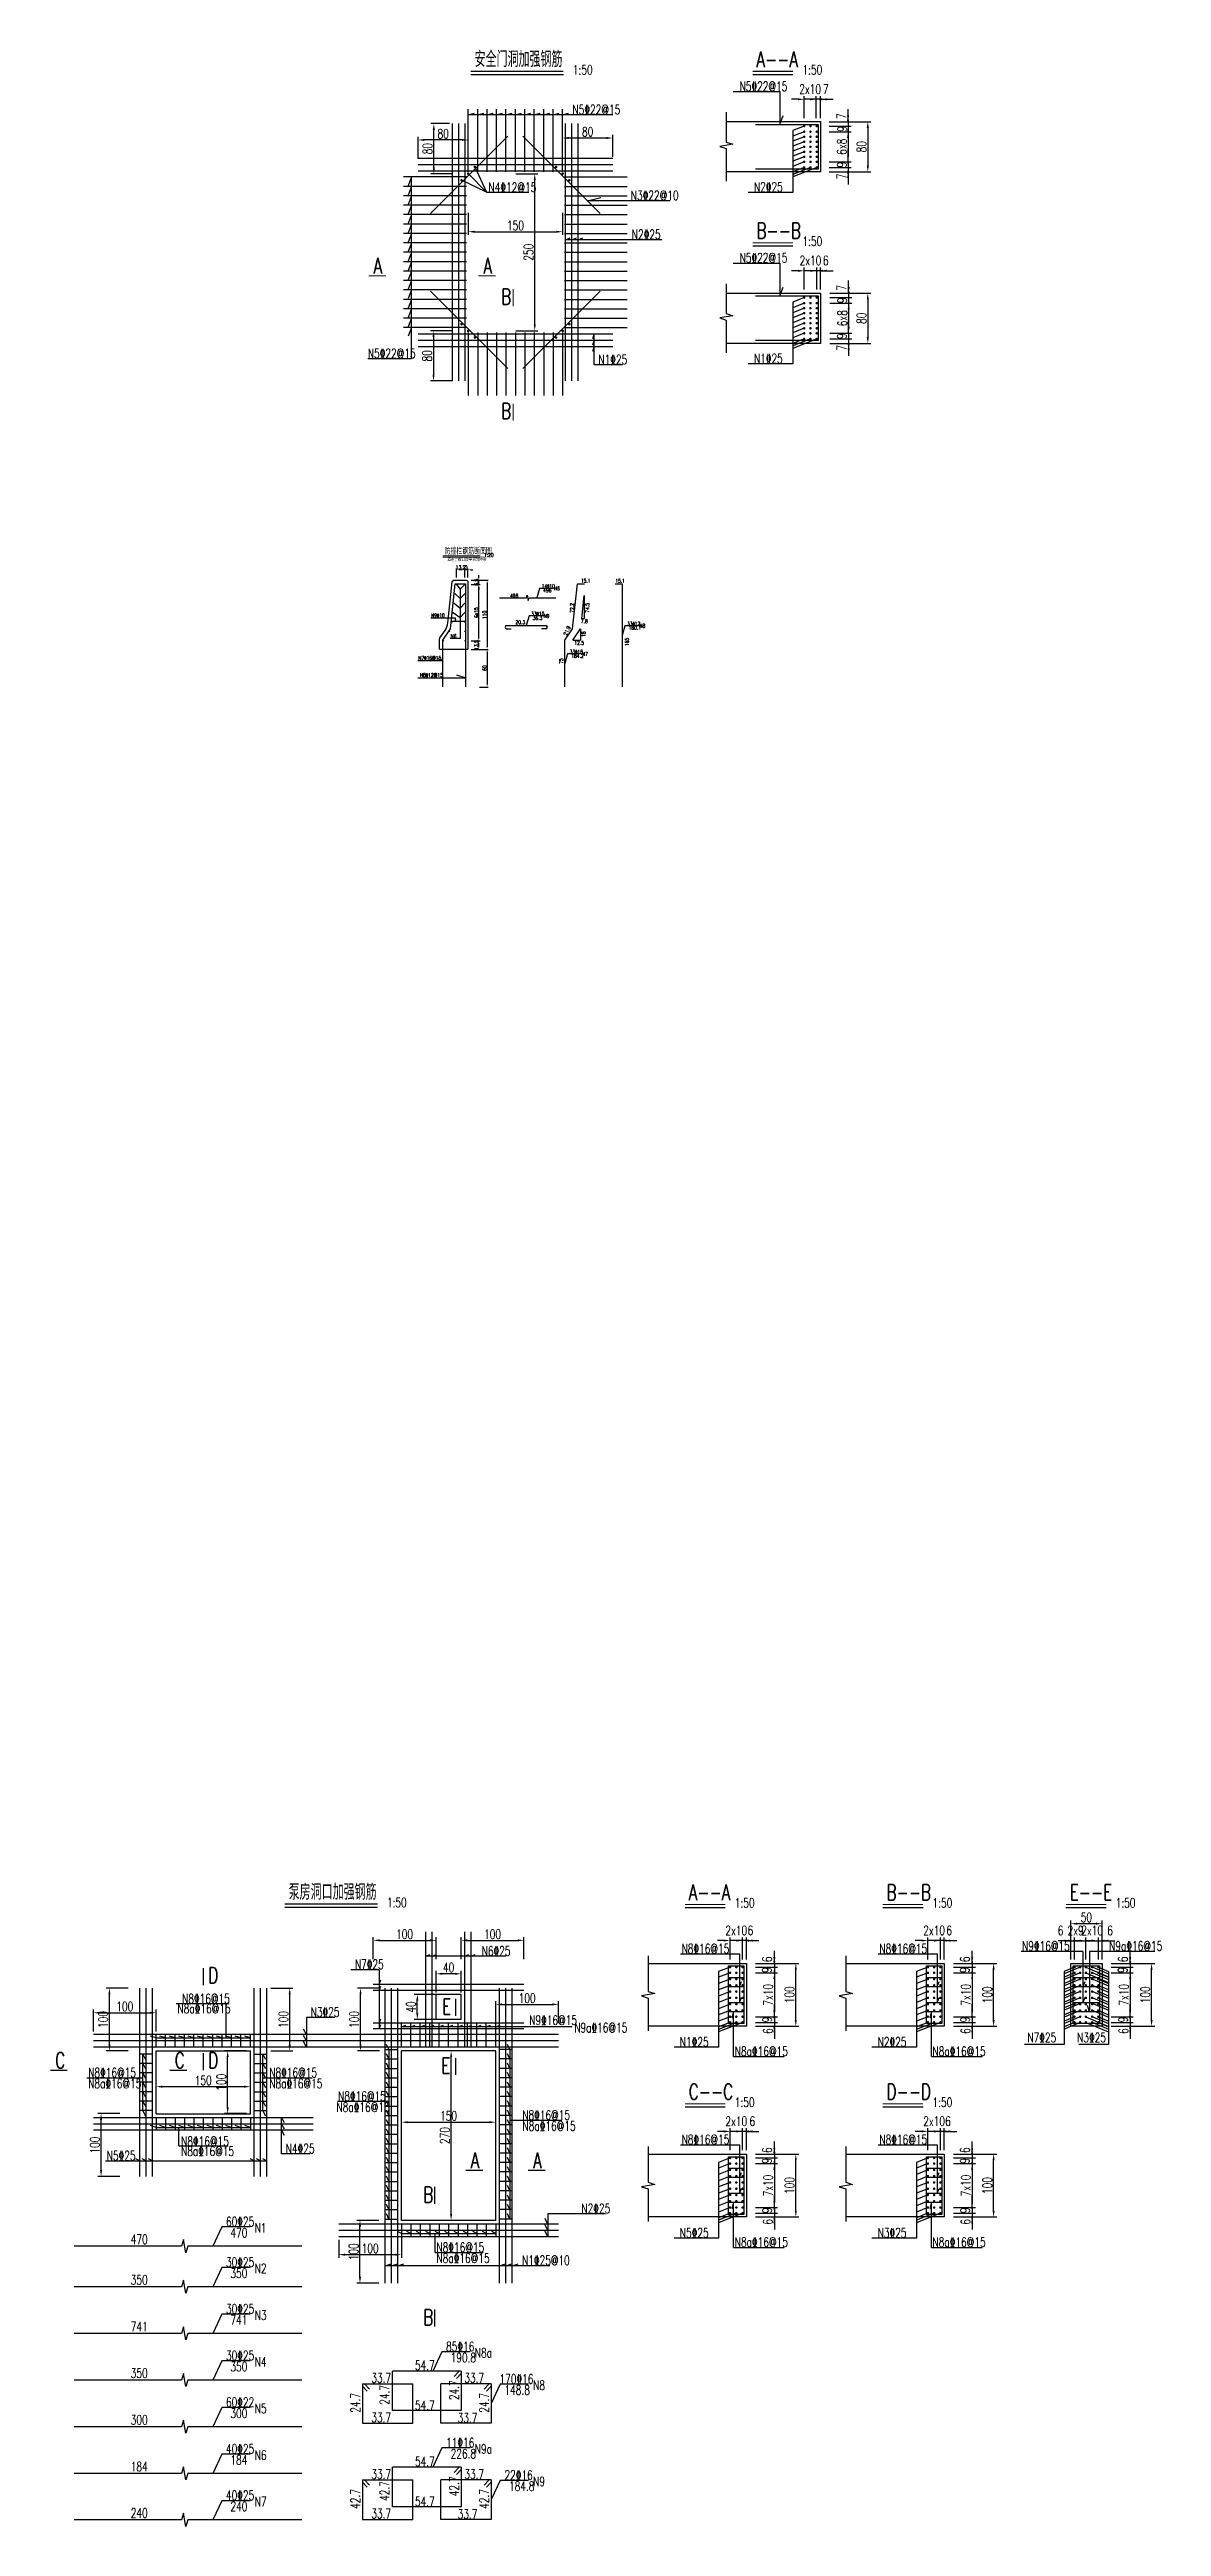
# Model space of a CAD drawing. Header units: millimetres. Extents: x -11227 to 5325, y -353 to 12034.
# Drawn here: x -432 to 1338, y -22 to 3925 of the extents above; entities that cross this region are included whole.
import ezdxf

# ---------------------------------------------------------------- set-up
doc = ezdxf.new("R2010")
doc.units = ezdxf.units.MM
for name, color, linetype in [('文字', 7, 'Continuous'), ('标注', 7, 'Continuous'), ('次轮廓线', 7, 'Continuous'), ('钢筋', 1, 'Continuous')]:
    doc.layers.add(name, color=color, linetype=linetype)
doc.styles.get("Standard").update_dxf_attribs({"font": 'simplex1.shx', "width": 0.7, "bigfont": 'hztxt.shx'})
doc.dimstyles.new('20', dxfattribs={"dimscale": 2, "dimtxt": 3, "dimasz": 2, "dimexe": 1, "dimexo": 1, "dimgap": 0.5, "dimtad": 1, "dimdec": 1, "dimzin": 12, "dimdsep": 46, "dimtxsty": 'Standard', "dimcen": 0.5, "dimclrd": 256, "dimclre": 256, "dimclrt": 256, "dimadec": 1, "dimazin": 2, "dimtfac": 1, "dimtdec": 1, "dimtmove": 2, "dimatfit": 3, "dimfxl": 0, "dimtolj": 1, "dimtzin": 0, "dimlwd": -1, "dimlwe": -1, "dimarcsym": 0})
doc.dimstyles.new('50', dxfattribs={"dimscale": 5, "dimtxt": 3, "dimasz": 2, "dimexe": 1, "dimexo": 1, "dimgap": 0.5, "dimtad": 1, "dimdec": 1, "dimzin": 12, "dimdsep": 46, "dimtxsty": 'Standard', "dimcen": 0.5, "dimclrd": 256, "dimclre": 256, "dimclrt": 256, "dimadec": 1, "dimazin": 2, "dimtfac": 1, "dimtdec": 1, "dimtmove": 2, "dimatfit": 3, "dimfxl": 0, "dimtolj": 1, "dimtzin": 0, "dimlwd": -1, "dimlwe": -1, "dimarcsym": 0})

msp = doc.modelspace()

# ---------------------------------------------------------------- texts
at = {"width": 0.7}
for s, height, p in [('N5%%13222@15', 15, (666.4, 3858.65)), ('N5%%13222@15', 15, (400.32, 3821.57)), ('N4%%13212@15', 15, (266.57, 3697.77)), ('N2%%13225', 15, (689.23, 3698.1)), ('N3%%13222@10', 15, (493.18, 3684.82)), ('N2%%13225', 15, (494.79, 3622.73)), ('N5%%13222@15', 15, (666.4, 3585.42)), ('N5%%13222@15', 15, (74.54, 3433.07)), ('N1%%13225', 15, (441.5, 3423.23)), ('N1%%13225', 15, (689.23, 3424.87)), ('N9%%13110', 6, (175.19, 3020.03)), ('N6', 6, (206.43, 2987)), ('N7%%13216@15', 6, (155, 2952.22)), ('N8%%13212@15', 6, (157.55, 2925.04)), ('N9%%13216@15', 15, (1116.09, 895.46)), ('N9a%%13216@15', 15, (1254.75, 895.46)), ('N7%%13225', 15, (53.86, 866.16)), ('N6%%13225', 15, (255.7, 887.44)), ('N8%%13216@15', 15, (573.99, 891.18)), ('N8%%13216@15', 15, (888.94, 891.18)), ('N8a%%13216@15', 15, (-228.58, 795.66)), ('N8%%13216@15', 15, (-221.39, 811.47)), ('N3%%13225', 15, (-16.63, 790.19)), ('N9%%13216@15', 15, (331.39, 777.17)), ('N9a%%13216@15', 15, (403.08, 765.33)), ('N1%%13225', 15, (571.19, 742.54)), ('N2%%13225', 15, (886.15, 742.54)), ('N7%%13225', 15, (1124.57, 749.57)), ('N3%%13225', 15, (1203.84, 749.57)), ('N8a%%13216@15', 15, (658.59, 727.67)), ('N8a%%13216@15', 15, (973.55, 727.67)), ('N8%%13216@15', 15, (-370.78, 693.65)), ('N8a%%13216@15', 15, (-370.78, 676.26)), ('N8%%13216@15', 15, (-82.47, 693.65)), ('N8a%%13216@15', 15, (-82.47, 676.26)), ('N8%%13216@15', 15, (27, 656.09)), ('N8a%%13216@15', 15, (24.52, 638.7)), ('N8%%13216@15', 15, (320.32, 626.04)), ('N8%%13216@15', 15, (-222.91, 584.25)), ('N8a%%13216@15', 15, (320.71, 608.65)), ('N8%%13216@15', 15, (573.99, 587.11)), ('N8%%13216@15', 15, (888.94, 587.11)), ('N5%%13225', 15, (-341.31, 561.38)), ('N8a%%13216@15', 15, (-223.08, 568.44)), ('N4%%13225', 15, (-56.25, 572.55)), ('N2%%13225', 15, (414.49, 477.26)), ('470', 15, (-303.04, 428.02)), ('60%%13225', 15, (-151.49, 456.16)), ('470', 15, (-144.28, 438.57)), ('N1', 15, (-105.76, 446.19)), ('N5%%13225', 15, (571.19, 438.47)), ('N8a%%13216@15', 15, (658.59, 423.6)), ('N3%%13225', 15, (886.15, 438.47)), ('N8a%%13216@15', 15, (973.55, 423.6)), ('30%%13225', 15, (-151.49, 391.6)), ('N2', 15, (-105.76, 381.62)), ('N8%%13216@15', 15, (183.67, 415.27)), ('N8a%%13216@15', 15, (183.67, 398.02)), ('N1%%13225@10', 15, (319.94, 394.51)), ('350', 15, (-303.04, 363.45)), ('350', 15, (-144.28, 374.01)), ('30%%13225', 15, (-151.49, 317.22)), ('N3', 15, (-105.76, 307.25)), ('741', 15, (-303.04, 289.08)), ('741', 15, (-144.28, 299.64)), ('30%%13225', 15, (-151.49, 242.85)), ('350', 15, (-144.28, 225.27)), ('N4', 15, (-105.76, 232.88)), ('54.7', 15, (149.42, 227.23)), ('85%%13216', 15, (199.05, 257.18)), ('190.8', 15, (206.26, 239.59)), ('N8a', 15, (244.78, 247.21)), ('350', 15, (-303.04, 214.71)), ('33.7', 15, (79.97, 207.06)), ('33.7', 15, (228, 207.06)), ('170%%13216', 15, (284.09, 205.5)), ('148.8', 15, (291.91, 187.91)), ('N8', 15, (337.72, 195.53)), ('60%%13222', 15, (-151.49, 168.48)), ('300', 15, (-144.28, 150.89)), ('N5', 15, (-105.76, 158.51)), ('33.7', 15, (79.97, 144.04)), ('54.7', 15, (149.42, 163.41)), ('33.7', 15, (217.37, 143.48)), ('300', 15, (-303.04, 140.34)), ('11%%13216', 15, (199.05, 104.01)), ('184', 15, (-303.04, 65.97)), ('40%%13225', 15, (-151.49, 94.11)), ('184', 15, (-144.28, 76.52)), ('N6', 15, (-105.76, 84.14)), ('54.7', 15, (149.42, 74.06)), ('226.8', 15, (206.26, 86.42)), ('N9a', 15, (244.78, 94.04)), ('33.7', 15, (79.97, 53.89)), ('33.7', 15, (228, 53.89)), ('22%%13216', 15, (291.99, 52.33)), ('184.8', 15, (299.21, 34.74)), ('N9', 15, (337.72, 42.36)), ('240', 15, (-303.04, -8.08)), ('40%%13225', 15, (-151.49, 20.06)), ('240', 15, (-144.28, 2.48)), ('N7', 15, (-105.76, 10.09)), ('33.7', 15, (79.97, -9.13)), ('54.7', 15, (149.42, 10.24)), ('33.7', 15, (217.37, -9.69))]:
    msp.add_text(s, height=height, dxfattribs=at).set_placement(p)
for s, p in [('24.7', (108.56, 171.84)), ('24.7', (219.31, 179.37)), ('24.7', (62.05, 159.2)), ('24.7', (267.19, 159.2)), ('42.7', (108.56, 18.67)), ('42.7', (219.31, 26.2)), ('42.7', (62.05, 6.03)), ('42.7', (267.19, 6.03))]:
    msp.add_text(s, height=15, rotation=90, dxfattribs=at).set_placement(p)
at = {"layer": '文字', "width": 0.7}
for s, height, p in [('安全门洞加强钢筋', 25, (244.31, 3896.81)), ('A--A', 25, (693.3, 3896.81)), ('1:50', 15, (400.86, 3884.95)), ('1:50', 15, (766.38, 3884.95)), ('B--B', 25, (693.3, 3623.58)), ('A', 25, (83.77, 3567.7)), ('A', 25, (258.64, 3567.7)), ('1:50', 15, (766.38, 3611.72)), ('B', 25, (286.76, 3518.6)), ('B', 25, (286.76, 3336.33)), ('防撞栏钢筋断面图', 10, (196.41, 3120.16)), ('1:20', 6, (259.3, 3116.34)), ('适用于敞口段中央分隔带', 6, (201.11, 3109.46)), ('15.1', 6, (413.61, 3075.35)), ('15.1', 6, (468.34, 3075.35)), ('496', 6, (300.72, 3051.21)), ('14%%13110', 6, (351.08, 3066.6)), ('496', 6, (353.61, 3060)), ('N6', 6, (370.96, 3063.09)), ('20.3', 6, (309.5, 3009.18)), ('33%%13110', 6, (334.33, 3022.55)), ('36.3', 6, (336.85, 3015.95)), ('N9', 6, (354.21, 3019.04)), ('7.8', 6, (413.61, 3010.93)), ('33%%13212', 6, (487.09, 3006.99)), ('180.1', 6, (489.61, 3000.4)), ('N8', 6, (506.96, 3003.48)), ('33%%13216', 6, (395.74, 2962.1)), ('184.2', 6, (398.26, 2955.5)), ('12.5', 6, (403.17, 2976.24)), ('N7', 6, (415.62, 2958.59)), ('泵房洞口加强钢筋', 25, (-51.64, 976.51)), ('A--A', 25, (585.55, 975.92)), ('B--B', 25, (900.5, 975.92)), ('E--E', 25, (1192.1, 975.92)), ('1:50', 15, (104.9, 964.65)), ('1:50', 15, (658.63, 964.06)), ('1:50', 15, (973.58, 964.06)), ('1:50', 15, (1265.17, 964.06)), ('D', 25, (-179.36, 843.82)), ('E', 25, (192.9, 793.71)), ('C', 25, (-423.22, 708.23)), ('C', 25, (-232.94, 708.23)), ('D', 25, (-179.36, 708.3)), ('E', 25, (191.5, 699.52)), ('C--C', 25, (585.55, 658.24)), ('D--D', 25, (900.5, 658.24)), ('1:50', 15, (658.63, 646.39)), ('1:50', 15, (973.58, 646.39)), ('A', 25, (238.35, 549.05)), ('A', 25, (337.77, 549.05)), ('B', 25, (162.87, 494.32)), ('B', 25, (162.87, 298.84))]:
    msp.add_text(s, height=height, dxfattribs=at).set_placement(p)
for s, rotation, p in [('72.2', 90, (402.66, 3027.31)), ('74.5', 90, (426.96, 3027.31)), ('21.9', 65.83301, (391.18, 2990.54)), ('18', 90, (420.87, 2988.55)), ('165', 90, (489.97, 2974.22)), ('75', 90, (385.37, 2945.79))]:
    msp.add_text(s, height=6, rotation=rotation, dxfattribs=at).set_placement(p)

# ---------------------------------------------------------------- blocks, each defined once
blk = doc.blocks.new('*D1')
at = {"layer": 'Defpoints', "color": 0}
for p in [(234.4, 3716.7), (384.4, 3716.7), (384.4, 3634.4)]:
    blk.add_point(p, dxfattribs=at)
at = {"layer": '标注'}
for p, q in [((234.4, 3664.4), (234.4, 3629.4)), ((244.4, 3634.4), (374.4, 3634.4)), ((384.4, 3664.4), (384.4, 3629.4))]:
    blk.add_line(p, q, dxfattribs=at)
for points in [[(244.4, 3636.1), (244.4, 3632.8), (234.4, 3634.4)], [(374.4, 3636.1), (374.4, 3632.8), (384.4, 3634.4)]]:
    blk.add_solid(points, dxfattribs=at)
at = {"layer": '标注', "insert": (309.4, 3644.4), "char_height": 15, "attachment_point": 5}
blk.add_mtext('\\A1;150', dxfattribs=at)
blk = doc.blocks.new('*D2')
for p, q in [((310.2, 3726.7), (345.2, 3726.7)), ((340.2, 3486.7), (340.2, 3716.7)), ((310.2, 3476.7), (345.2, 3476.7))]:
    blk.add_line(p, q)
for points in [[(338.5, 3716.7), (341.8, 3716.7), (340.2, 3726.7)], [(338.5, 3486.7), (341.8, 3486.7), (340.2, 3476.7)]]:
    blk.add_solid(points)
at = {"layer": 'Defpoints', "color": 0}
for p in [(244.4, 3726.7), (340.2, 3726.7), (244.4, 3476.7)]:
    blk.add_point(p, dxfattribs=at)
at = {"insert": (330.2, 3601.7), "char_height": 15, "attachment_point": 5, "rotation": 90}
blk.add_mtext('\\A1;250', dxfattribs=at)
blk = doc.blocks.new('点筋')
at = {"layer": '钢筋', "const_width": 2}
blk.add_lwpolyline([(-1, 0, 1), (1, 0, 1)], format="xyb", close=True, dxfattribs=at)
blk = doc.blocks.new('*D4')
for p, q in [((384.4, 3753.8), (384.4, 3788.8)), ((394.4, 3783.8), (454.4, 3783.8)), ((464.4, 3753.8), (464.4, 3788.8))]:
    blk.add_line(p, q)
for points in [[(394.4, 3785.4), (394.4, 3782.1), (384.4, 3783.8)], [(454.4, 3785.4), (454.4, 3782.1), (464.4, 3783.8)]]:
    blk.add_solid(points)
at = {"layer": 'Defpoints', "color": 0}
for p in [(464.4, 3783.8), (384.4, 3716.7), (464.4, 3731.7)]:
    blk.add_point(p, dxfattribs=at)
at = {"insert": (424.4, 3793.8), "char_height": 15, "attachment_point": 5}
blk.add_mtext('\\A1;80', dxfattribs=at)
blk = doc.blocks.new('*D5')
for p, q in [((154.4, 3750.6), (154.4, 3785.6)), ((224.4, 3780.6), (164.4, 3780.6)), ((234.4, 3750.6), (234.4, 3785.6))]:
    blk.add_line(p, q)
for points in [[(164.4, 3782.3), (164.4, 3779), (154.4, 3780.6)], [(224.4, 3782.3), (224.4, 3779), (234.4, 3780.6)]]:
    blk.add_solid(points)
at = {"layer": 'Defpoints', "color": 0}
for p in [(154.4, 3780.6), (154.4, 3731.7), (234.4, 3716.7)]:
    blk.add_point(p, dxfattribs=at)
at = {"insert": (194.4, 3790.6), "char_height": 15, "attachment_point": 5}
blk.add_mtext('\\A1;80', dxfattribs=at)
blk = doc.blocks.new('*D6')
for p, q in [((209, 3476.7), (174, 3476.7)), ((179, 3466.7), (179, 3406.7)), ((209, 3396.7), (174, 3396.7))]:
    blk.add_line(p, q)
for points in [[(177.4, 3466.7), (180.7, 3466.7), (179, 3476.7)], [(177.4, 3406.7), (180.7, 3406.7), (179, 3396.7)]]:
    blk.add_solid(points)
at = {"layer": 'Defpoints', "color": 0}
for p in [(244.4, 3476.7), (179, 3396.7), (229.4, 3396.7)]:
    blk.add_point(p, dxfattribs=at)
at = {"insert": (169, 3436.7), "char_height": 15, "attachment_point": 5, "rotation": 90}
blk.add_mtext('\\A1;80', dxfattribs=at)
blk = doc.blocks.new('*D7')
for p, q in [((204.4, 3806.7), (174.5, 3806.7)), ((179.5, 3736.7), (179.5, 3796.7)), ((209.5, 3726.7), (174.5, 3726.7))]:
    blk.add_line(p, q)
for points in [[(177.8, 3796.7), (181.2, 3796.7), (179.5, 3806.7)], [(177.8, 3736.7), (181.2, 3736.7), (179.5, 3726.7)]]:
    blk.add_solid(points)
at = {"layer": 'Defpoints', "color": 0}
for p in [(179.5, 3806.7), (209.4, 3806.7), (244.4, 3726.7)]:
    blk.add_point(p, dxfattribs=at)
at = {"insert": (169.5, 3766.7), "char_height": 15, "attachment_point": 5, "rotation": 90}
blk.add_mtext('\\A1;80', dxfattribs=at)
blk = doc.blocks.new('*D8')
for p, q in [((839, 3819.8), (839, 3829.8)), ((809, 3809.8), (844, 3809.8)), ((809, 3802.8), (844, 3802.8)), ((839, 3809.8), (839, 3802.8)), ((839, 3792.8), (839, 3782.8))]:
    blk.add_line(p, q)
for points in [[(837.4, 3819.8), (840.7, 3819.8), (839, 3809.8)], [(837.4, 3792.8), (840.7, 3792.8), (839, 3802.8)]]:
    blk.add_solid(points)
at = {"layer": 'Defpoints', "color": 0}
for p in [(789.2, 3802.8), (795.2, 3809.8), (839, 3802.8)]:
    blk.add_point(p, dxfattribs=at)
at = {"insert": (828.6, 3818.4), "char_height": 15, "attachment_point": 5, "rotation": 90}
blk.add_mtext('\\A1;7', dxfattribs=at)
blk = doc.blocks.new('*D9')
for p, q in [((809, 3802.8), (844, 3802.8)), ((809, 3793.8), (844, 3793.8)), ((839, 3812.8), (839, 3822.8)), ((839, 3802.8), (839, 3793.8)), ((839, 3783.8), (839, 3773.8))]:
    blk.add_line(p, q)
for points in [[(837.4, 3812.8), (840.7, 3812.8), (839, 3802.8)], [(837.4, 3783.8), (840.7, 3783.8), (839, 3793.8)]]:
    blk.add_solid(points)
at = {"layer": 'Defpoints', "color": 0}
for p in [(789.2, 3802.8), (789.2, 3793.8), (839, 3793.8)]:
    blk.add_point(p, dxfattribs=at)
at = {"insert": (829.8, 3798.3), "char_height": 15, "attachment_point": 5, "rotation": 90}
blk.add_mtext('\\A1;9', dxfattribs=at)
blk = doc.blocks.new('*D10')
for p, q in [((809, 3793.8), (844, 3793.8)), ((839, 3783.8), (839, 3755.8)), ((809, 3745.8), (844, 3745.8))]:
    blk.add_line(p, q)
for points in [[(837.4, 3783.8), (840.7, 3783.8), (839, 3793.8)], [(837.4, 3755.8), (840.7, 3755.8), (839, 3745.8)]]:
    blk.add_solid(points)
at = {"layer": 'Defpoints', "color": 0}
for p in [(789.2, 3793.8), (789.2, 3745.8), (839, 3745.8)]:
    blk.add_point(p, dxfattribs=at)
at = {"insert": (829, 3769.8), "char_height": 15, "attachment_point": 5, "rotation": 90}
blk.add_mtext('\\A1;6x8', dxfattribs=at)
blk = doc.blocks.new('*D11')
for p, q in [((839, 3755.8), (839, 3765.8)), ((809, 3745.8), (844, 3745.8)), ((809, 3736.8), (844, 3736.8)), ((839, 3745.8), (839, 3736.8)), ((839, 3726.8), (839, 3716.8))]:
    blk.add_line(p, q)
for points in [[(837.4, 3755.8), (840.7, 3755.8), (839, 3745.8)], [(837.4, 3726.8), (840.7, 3726.8), (839, 3736.8)]]:
    blk.add_solid(points)
at = {"layer": 'Defpoints', "color": 0}
for p in [(789.2, 3745.8), (789.2, 3736.8), (839, 3736.8)]:
    blk.add_point(p, dxfattribs=at)
at = {"insert": (829.1, 3741.3), "char_height": 15, "attachment_point": 5, "rotation": 90}
blk.add_mtext('\\A1;9', dxfattribs=at)
blk = doc.blocks.new('*D12')
for p, q in [((839, 3746.8), (839, 3756.8)), ((809, 3736.8), (844, 3736.8)), ((809, 3729.8), (844, 3729.8)), ((839, 3736.8), (839, 3729.8)), ((839, 3719.8), (839, 3709.8))]:
    blk.add_line(p, q)
for points in [[(837.4, 3746.8), (840.7, 3746.8), (839, 3736.8)], [(837.4, 3719.8), (840.7, 3719.8), (839, 3729.8)]]:
    blk.add_solid(points)
at = {"layer": 'Defpoints', "color": 0}
for p in [(789.2, 3736.8), (795.2, 3729.8), (839, 3729.8)]:
    blk.add_point(p, dxfattribs=at)
at = {"insert": (828.8, 3722.6), "char_height": 15, "attachment_point": 5, "rotation": 90}
blk.add_mtext('\\A1;7', dxfattribs=at)
blk = doc.blocks.new('*D13')
for p, q in [((840.5, 3809.8), (875.5, 3809.8)), ((870.5, 3799.8), (870.5, 3739.8)), ((840.5, 3729.8), (875.5, 3729.8))]:
    blk.add_line(p, q)
for points in [[(868.8, 3799.8), (872.2, 3799.8), (870.5, 3809.8)], [(868.8, 3739.8), (872.2, 3739.8), (870.5, 3729.8)]]:
    blk.add_solid(points)
at = {"layer": 'Defpoints', "color": 0}
for p in [(795.2, 3809.8), (795.2, 3729.8), (870.5, 3729.8)]:
    blk.add_point(p, dxfattribs=at)
at = {"insert": (860.5, 3769.8), "char_height": 15, "attachment_point": 5, "rotation": 90}
blk.add_mtext('\\A1;80', dxfattribs=at)
blk = doc.blocks.new('*D14')
for p, q in [((778.2, 3845.4), (768.2, 3845.4)), ((788.2, 3815.4), (788.2, 3850.4)), ((795.2, 3845.4), (788.2, 3845.4)), ((795.2, 3815.4), (795.2, 3850.4)), ((805.2, 3845.4), (815.2, 3845.4))]:
    blk.add_line(p, q)
for points in [[(778.2, 3847.1), (778.2, 3843.8), (788.2, 3845.4)], [(805.2, 3847.1), (805.2, 3843.8), (795.2, 3845.4)]]:
    blk.add_solid(points)
at = {"layer": 'Defpoints', "color": 0}
for p in [(788.2, 3845.4), (788.2, 3802.8), (795.2, 3809.8)]:
    blk.add_point(p, dxfattribs=at)
at = {"insert": (803.5, 3861.7), "char_height": 15, "attachment_point": 5}
blk.add_mtext('\\A1;7', dxfattribs=at)
blk = doc.blocks.new('*D15')
for p, q in [((759.2, 3845.4), (749.2, 3845.4)), ((769.2, 3815.4), (769.2, 3850.4)), ((788.2, 3845.4), (769.2, 3845.4)), ((788.2, 3815.4), (788.2, 3850.4)), ((798.2, 3845.4), (808.2, 3845.4))]:
    blk.add_line(p, q)
for points in [[(759.2, 3847.1), (759.2, 3843.8), (769.2, 3845.4)], [(798.2, 3847.1), (798.2, 3843.8), (788.2, 3845.4)]]:
    blk.add_solid(points)
at = {"layer": 'Defpoints', "color": 0}
for p in [(769.2, 3845.4), (769.2, 3802.8), (788.2, 3802.8)]:
    blk.add_point(p, dxfattribs=at)
at = {"insert": (778.7, 3861.7), "char_height": 15, "attachment_point": 5}
blk.add_mtext('\\A1;2x10', dxfattribs=at)
blk = doc.blocks.new('*D17')
for p, q in [((840, 3546.6), (840, 3556.6)), ((810, 3536.6), (845, 3536.6)), ((810, 3529.6), (845, 3529.6)), ((840, 3536.6), (840, 3529.6)), ((840, 3519.6), (840, 3509.6))]:
    blk.add_line(p, q)
for points in [[(838.4, 3546.6), (841.7, 3546.6), (840, 3536.6)], [(838.4, 3519.6), (841.7, 3519.6), (840, 3529.6)]]:
    blk.add_solid(points)
at = {"layer": 'Defpoints', "color": 0}
for p in [(789.2, 3529.6), (795.2, 3536.6), (840, 3529.6)]:
    blk.add_point(p, dxfattribs=at)
at = {"insert": (828.6, 3545.2), "char_height": 15, "attachment_point": 5, "rotation": 90}
blk.add_mtext('\\A1;7', dxfattribs=at)
blk = doc.blocks.new('*D18')
for p, q in [((810, 3529.6), (845, 3529.6)), ((810, 3520.6), (845, 3520.6)), ((840, 3539.6), (840, 3549.6)), ((840, 3529.6), (840, 3520.6)), ((840, 3510.6), (840, 3500.6))]:
    blk.add_line(p, q)
for points in [[(838.4, 3539.6), (841.7, 3539.6), (840, 3529.6)], [(838.4, 3510.6), (841.7, 3510.6), (840, 3520.6)]]:
    blk.add_solid(points)
at = {"layer": 'Defpoints', "color": 0}
for p in [(789.2, 3529.6), (789.2, 3520.6), (840, 3520.6)]:
    blk.add_point(p, dxfattribs=at)
at = {"insert": (829.8, 3525.1), "char_height": 15, "attachment_point": 5, "rotation": 90}
blk.add_mtext('\\A1;9', dxfattribs=at)
blk = doc.blocks.new('*D19')
for p, q in [((810, 3520.6), (845, 3520.6)), ((840, 3510.6), (840, 3482.6)), ((810, 3472.6), (845, 3472.6))]:
    blk.add_line(p, q)
for points in [[(838.4, 3510.6), (841.7, 3510.6), (840, 3520.6)], [(838.4, 3482.6), (841.7, 3482.6), (840, 3472.6)]]:
    blk.add_solid(points)
at = {"layer": 'Defpoints', "color": 0}
for p in [(789.2, 3520.6), (789.2, 3472.6), (840, 3472.6)]:
    blk.add_point(p, dxfattribs=at)
at = {"insert": (830, 3496.6), "char_height": 15, "attachment_point": 5, "rotation": 90}
blk.add_mtext('\\A1;6x8', dxfattribs=at)
blk = doc.blocks.new('*D20')
for p, q in [((840, 3482.6), (840, 3492.6)), ((810, 3472.6), (845, 3472.6)), ((810, 3463.6), (845, 3463.6)), ((840, 3472.6), (840, 3463.6)), ((840, 3453.6), (840, 3443.6))]:
    blk.add_line(p, q)
for points in [[(838.4, 3482.6), (841.7, 3482.6), (840, 3472.6)], [(838.4, 3453.6), (841.7, 3453.6), (840, 3463.6)]]:
    blk.add_solid(points)
at = {"layer": 'Defpoints', "color": 0}
for p in [(789.2, 3472.6), (789.2, 3463.6), (840, 3463.6)]:
    blk.add_point(p, dxfattribs=at)
at = {"insert": (829.1, 3468.1), "char_height": 15, "attachment_point": 5, "rotation": 90}
blk.add_mtext('\\A1;9', dxfattribs=at)
blk = doc.blocks.new('*D21')
for p, q in [((840, 3473.6), (840, 3483.6)), ((810, 3463.6), (845, 3463.6)), ((810, 3456.6), (845, 3456.6)), ((840, 3463.6), (840, 3456.6)), ((840, 3446.6), (840, 3436.6))]:
    blk.add_line(p, q)
for points in [[(838.4, 3473.6), (841.7, 3473.6), (840, 3463.6)], [(838.4, 3446.6), (841.7, 3446.6), (840, 3456.6)]]:
    blk.add_solid(points)
at = {"layer": 'Defpoints', "color": 0}
for p in [(789.2, 3463.6), (795.2, 3456.6), (840, 3456.6)]:
    blk.add_point(p, dxfattribs=at)
at = {"insert": (828.8, 3449.3), "char_height": 15, "attachment_point": 5, "rotation": 90}
blk.add_mtext('\\A1;7', dxfattribs=at)
blk = doc.blocks.new('*D22')
for p, q in [((840.5, 3536.6), (875.5, 3536.6)), ((870.5, 3526.6), (870.5, 3466.6)), ((840.5, 3456.6), (875.5, 3456.6))]:
    blk.add_line(p, q)
for points in [[(868.8, 3526.6), (872.2, 3526.6), (870.5, 3536.6)], [(868.8, 3466.6), (872.2, 3466.6), (870.5, 3456.6)]]:
    blk.add_solid(points)
at = {"layer": 'Defpoints', "color": 0}
for p in [(795.2, 3536.6), (795.2, 3456.6), (870.5, 3456.6)]:
    blk.add_point(p, dxfattribs=at)
at = {"insert": (860.5, 3496.6), "char_height": 15, "attachment_point": 5, "rotation": 90}
blk.add_mtext('\\A1;80', dxfattribs=at)
blk = doc.blocks.new('*D16')
for p, q in [((779.2, 3572.2), (769.2, 3572.2)), ((789.2, 3542.2), (789.2, 3577.2)), ((795.2, 3572.2), (789.2, 3572.2)), ((795.2, 3542.2), (795.2, 3577.2)), ((805.2, 3572.2), (815.2, 3572.2))]:
    blk.add_line(p, q)
for points in [[(779.2, 3573.9), (779.2, 3570.5), (789.2, 3572.2)], [(805.2, 3573.9), (805.2, 3570.5), (795.2, 3572.2)]]:
    blk.add_solid(points)
at = {"layer": 'Defpoints', "color": 0}
for p in [(789.2, 3572.2), (789.2, 3529.6), (795.2, 3536.6)]:
    blk.add_point(p, dxfattribs=at)
at = {"insert": (803.5, 3588.5), "char_height": 15, "attachment_point": 5}
blk.add_mtext('\\A1;6', dxfattribs=at)
blk = doc.blocks.new('*D23')
for p, q in [((759.2, 3572.2), (749.2, 3572.2)), ((769.2, 3542.2), (769.2, 3577.2)), ((789.2, 3572.2), (769.2, 3572.2)), ((789.2, 3542.2), (789.2, 3577.2)), ((799.2, 3572.2), (809.2, 3572.2))]:
    blk.add_line(p, q)
for points in [[(759.2, 3573.9), (759.2, 3570.5), (769.2, 3572.2)], [(799.2, 3573.9), (799.2, 3570.5), (789.2, 3572.2)]]:
    blk.add_solid(points)
at = {"layer": 'Defpoints', "color": 0}
for p in [(769.2, 3572.2), (769.2, 3529.6), (789.2, 3529.6)]:
    blk.add_point(p, dxfattribs=at)
at = {"insert": (779.2, 3588.5), "char_height": 15, "attachment_point": 5}
blk.add_mtext('\\A1;2x10', dxfattribs=at)
blk = doc.blocks.new('点筋1')
at = {"layer": '钢筋', "const_width": 1}
blk.add_lwpolyline([(-0.5, 0, 1), (0.5, 0, 1)], format="xyb", close=True, dxfattribs=at)
blk = doc.blocks.new('*D26')
at = {"layer": 'Defpoints', "color": 0}
for p in [(228.7, 2982.5), (233.7, 2969), (251.1, 2982.5)]:
    blk.add_point(p, dxfattribs=at)
at = {"layer": '标注'}
for p, q in [((239.1, 2982.5), (253.1, 2982.5)), ((239.1, 2969), (253.1, 2969)), ((251.1, 2973), (251.1, 2978.5))]:
    blk.add_line(p, q, dxfattribs=at)
for points in [[(250.4, 2978.5), (251.8, 2978.5), (251.1, 2982.5)], [(250.4, 2973), (251.8, 2973), (251.1, 2969)]]:
    blk.add_solid(points, dxfattribs=at)
at = {"layer": '标注', "insert": (247.1, 2975.8), "char_height": 6, "attachment_point": 5, "rotation": 90}
blk.add_mtext('\\A1;13.5', dxfattribs=at)
blk = doc.blocks.new('*D27')
at = {"layer": 'Defpoints', "color": 0}
for p in [(228.7, 3072.5), (251.1, 3072.5), (228.7, 2982.5)]:
    blk.add_point(p, dxfattribs=at)
at = {"layer": '标注'}
for p, q in [((239.1, 3072.5), (253.1, 3072.5)), ((251.1, 2986.5), (251.1, 3068.5)), ((239.1, 2982.5), (253.1, 2982.5))]:
    blk.add_line(p, q, dxfattribs=at)
for points in [[(250.4, 3068.5), (251.8, 3068.5), (251.1, 3072.5)], [(250.4, 2986.5), (251.8, 2986.5), (251.1, 2982.5)]]:
    blk.add_solid(points, dxfattribs=at)
at = {"layer": '标注', "insert": (247.1, 3027.5), "char_height": 6, "attachment_point": 5, "rotation": 90}
blk.add_mtext('\\A1;6x15', dxfattribs=at)
blk = doc.blocks.new('*D28')
at = {"layer": 'Defpoints', "color": 0}
for p in [(231.2, 3079), (251.1, 3079), (228.7, 3072.5)]:
    blk.add_point(p, dxfattribs=at)
at = {"layer": '标注'}
for p, q in [((239.1, 3079), (253.1, 3079)), ((251.1, 3083), (251.1, 3087)), ((251.1, 3072.5), (251.1, 3079)), ((239.1, 3072.5), (253.1, 3072.5)), ((251.1, 3068.5), (251.1, 3064.5))]:
    blk.add_line(p, q, dxfattribs=at)
for points in [[(250.4, 3083), (251.8, 3083), (251.1, 3079)], [(250.4, 3068.5), (251.8, 3068.5), (251.1, 3072.5)]]:
    blk.add_solid(points, dxfattribs=at)
at = {"layer": '标注', "insert": (247.1, 3075.8), "char_height": 6, "attachment_point": 5, "rotation": 90}
blk.add_mtext('\\A1;6.5', dxfattribs=at)
blk = doc.blocks.new('*D29')
at = {"layer": 'Defpoints', "color": 0}
for p in [(231.2, 3079), (233.7, 2969), (264.2, 2969)]:
    blk.add_point(p, dxfattribs=at)
at = {"layer": '标注'}
for p, q in [((252.2, 3079), (266.2, 3079)), ((264.2, 3075), (264.2, 2973)), ((252.2, 2969), (266.2, 2969))]:
    blk.add_line(p, q, dxfattribs=at)
for points in [[(263.6, 3075), (264.9, 3075), (264.2, 3079)], [(263.6, 2973), (264.9, 2973), (264.2, 2969)]]:
    blk.add_solid(points, dxfattribs=at)
at = {"layer": '标注', "insert": (260.2, 3024), "char_height": 6, "attachment_point": 5, "rotation": 90}
blk.add_mtext('\\A1;110', dxfattribs=at)
blk = doc.blocks.new('*D30')
at = {"layer": 'Defpoints', "color": 0}
for p in [(228.7, 3095.7), (228.7, 3072.5), (233.7, 3076.5)]:
    blk.add_point(p, dxfattribs=at)
at = {"layer": '标注'}
for p, q in [((224.7, 3095.7), (220.7, 3095.7)), ((228.7, 3083.7), (228.7, 3097.7)), ((233.7, 3095.7), (228.7, 3095.7)), ((233.7, 3083.7), (233.7, 3097.7)), ((237.7, 3095.7), (241.7, 3095.7))]:
    blk.add_line(p, q, dxfattribs=at)
for points in [[(224.7, 3096.4), (224.7, 3095.1), (228.7, 3095.7)], [(237.7, 3096.4), (237.7, 3095.1), (233.7, 3095.7)]]:
    blk.add_solid(points, dxfattribs=at)
at = {"layer": '标注', "insert": (231.2, 3099.7), "char_height": 6, "attachment_point": 5}
blk.add_mtext('\\A1;5', dxfattribs=at)
blk = doc.blocks.new('*D31')
at = {"layer": 'Defpoints', "color": 0}
for p in [(215.5, 3095.7), (215.5, 3072.5), (228.7, 3072.5)]:
    blk.add_point(p, dxfattribs=at)
at = {"layer": '标注'}
for p, q in [((215.5, 3083.7), (215.5, 3097.7)), ((224.7, 3095.7), (219.5, 3095.7)), ((228.7, 3083.7), (228.7, 3097.7))]:
    blk.add_line(p, q, dxfattribs=at)
for points in [[(219.5, 3096.4), (219.5, 3095.1), (215.5, 3095.7)], [(224.7, 3096.4), (224.7, 3095.1), (228.7, 3095.7)]]:
    blk.add_solid(points, dxfattribs=at)
at = {"layer": '标注', "insert": (222.1, 3099.7), "char_height": 6, "attachment_point": 5}
blk.add_mtext('\\A1;13.2', dxfattribs=at)
blk = doc.blocks.new('*D32')
for p, q in [((252.2, 2969), (266.2, 2969)), ((264.2, 2965), (264.2, 2913)), ((252.2, 2909), (266.2, 2909))]:
    blk.add_line(p, q)
for points in [[(263.6, 2965), (264.9, 2965), (264.2, 2969)], [(263.6, 2913), (264.9, 2913), (264.2, 2909)]]:
    blk.add_solid(points)
at = {"layer": 'Defpoints', "color": 0}
for p in [(233.7, 2969), (229.7, 2909), (264.2, 2909)]:
    blk.add_point(p, dxfattribs=at)
at = {"insert": (260.2, 2939), "char_height": 6, "attachment_point": 5, "rotation": 90}
blk.add_mtext('\\A1;60', dxfattribs=at)
blk = doc.blocks.new('*D33')
at = {"layer": 'Defpoints', "color": 0}
for p in [(671.1, 911.6), (671.1, 869.2), (677.1, 875.2)]:
    blk.add_point(p, dxfattribs=at)
at = {"layer": '标注'}
for p, q in [((661.1, 911.6), (651.1, 911.6)), ((671.1, 881.6), (671.1, 916.6)), ((677.1, 911.6), (671.1, 911.6)), ((677.1, 881.6), (677.1, 916.6)), ((687.1, 911.6), (697.1, 911.6))]:
    blk.add_line(p, q, dxfattribs=at)
for points in [[(661.1, 913.2), (661.1, 909.9), (671.1, 911.6)], [(687.1, 913.2), (687.1, 909.9), (677.1, 911.6)]]:
    blk.add_solid(points, dxfattribs=at)
at = {"layer": '标注', "insert": (683.5, 927.8), "char_height": 15, "attachment_point": 5}
blk.add_mtext('\\A1;6', dxfattribs=at)
blk = doc.blocks.new('*D34')
at = {"layer": 'Defpoints', "color": 0}
for p in [(651.1, 911.6), (651.1, 869.2), (671.1, 869.2)]:
    blk.add_point(p, dxfattribs=at)
at = {"layer": '标注'}
for p, q in [((641.1, 911.6), (631.1, 911.6)), ((651.1, 881.6), (651.1, 916.6)), ((671.1, 911.6), (651.1, 911.6)), ((671.1, 881.6), (671.1, 916.6)), ((681.1, 911.6), (691.1, 911.6))]:
    blk.add_line(p, q, dxfattribs=at)
for points in [[(641.1, 913.2), (641.1, 909.9), (651.1, 911.6)], [(681.1, 913.2), (681.1, 909.9), (671.1, 911.6)]]:
    blk.add_solid(points, dxfattribs=at)
at = {"layer": '标注', "insert": (661.1, 927.8), "char_height": 15, "attachment_point": 5}
blk.add_mtext('\\A1;2x10', dxfattribs=at)
blk = doc.blocks.new('*D35')
at = {"layer": 'Defpoints', "color": 0}
for p in [(671.1, 869.2), (677.1, 875.2), (721.7, 869.2)]:
    blk.add_point(p, dxfattribs=at)
at = {"layer": '标注'}
for p, q in [((691.7, 875.2), (726.7, 875.2)), ((691.7, 869.2), (726.7, 869.2)), ((721.7, 885.2), (721.7, 895.2)), ((721.7, 875.2), (721.7, 869.2)), ((721.7, 859.2), (721.7, 849.2))]:
    blk.add_line(p, q, dxfattribs=at)
for points in [[(720, 885.2), (723.4, 885.2), (721.7, 875.2)], [(720, 859.2), (723.4, 859.2), (721.7, 869.2)]]:
    blk.add_solid(points, dxfattribs=at)
at = {"layer": '标注', "insert": (710.3, 881.7), "char_height": 15, "attachment_point": 5, "rotation": 90}
blk.add_mtext('\\A1;6', dxfattribs=at)
blk = doc.blocks.new('*D36')
at = {"layer": 'Defpoints', "color": 0}
for p in [(671.1, 869.2), (671.1, 860.2), (721.7, 860.2)]:
    blk.add_point(p, dxfattribs=at)
at = {"layer": '标注'}
for p, q in [((691.7, 869.2), (726.7, 869.2)), ((721.7, 879.2), (721.7, 889.2)), ((721.7, 869.2), (721.7, 860.2)), ((691.7, 860.2), (726.7, 860.2)), ((721.7, 850.2), (721.7, 840.2))]:
    blk.add_line(p, q, dxfattribs=at)
for points in [[(720, 879.2), (723.4, 879.2), (721.7, 869.2)], [(720, 850.2), (723.4, 850.2), (721.7, 860.2)]]:
    blk.add_solid(points, dxfattribs=at)
at = {"layer": '标注', "insert": (709.8, 864.7), "char_height": 15, "attachment_point": 5, "rotation": 90}
blk.add_mtext('\\A1;9', dxfattribs=at)
blk = doc.blocks.new('*D37')
at = {"layer": 'Defpoints', "color": 0}
for p in [(671.1, 860.2), (671.1, 790.2), (721.7, 790.2)]:
    blk.add_point(p, dxfattribs=at)
at = {"layer": '标注'}
for p, q in [((691.7, 860.2), (726.7, 860.2)), ((721.7, 850.2), (721.7, 800.2)), ((691.7, 790.2), (726.7, 790.2))]:
    blk.add_line(p, q, dxfattribs=at)
for points in [[(720, 850.2), (723.4, 850.2), (721.7, 860.2)], [(720, 800.2), (723.4, 800.2), (721.7, 790.2)]]:
    blk.add_solid(points, dxfattribs=at)
at = {"layer": '标注', "insert": (711.7, 825.2), "char_height": 15, "attachment_point": 5, "rotation": 90}
blk.add_mtext('\\A1;7x10', dxfattribs=at)
blk = doc.blocks.new('*D38')
at = {"layer": 'Defpoints', "color": 0}
for p in [(671.1, 790.2), (671.1, 781.2), (721.7, 781.2)]:
    blk.add_point(p, dxfattribs=at)
at = {"layer": '标注'}
for p, q in [((691.7, 790.2), (726.7, 790.2)), ((721.7, 800.2), (721.7, 810.2)), ((721.7, 790.2), (721.7, 781.2)), ((691.7, 781.2), (726.7, 781.2)), ((721.7, 771.2), (721.7, 761.2))]:
    blk.add_line(p, q, dxfattribs=at)
for points in [[(720, 800.2), (723.4, 800.2), (721.7, 790.2)], [(720, 771.2), (723.4, 771.2), (721.7, 781.2)]]:
    blk.add_solid(points, dxfattribs=at)
at = {"layer": '标注', "insert": (710.4, 785.7), "char_height": 15, "attachment_point": 5, "rotation": 90}
blk.add_mtext('\\A1;9', dxfattribs=at)
blk = doc.blocks.new('*D39')
at = {"layer": 'Defpoints', "color": 0}
for p in [(671.1, 781.2), (677.1, 775.2), (721.7, 775.2)]:
    blk.add_point(p, dxfattribs=at)
at = {"layer": '标注'}
for p, q in [((721.7, 791.2), (721.7, 801.2)), ((691.7, 781.2), (726.7, 781.2)), ((691.7, 775.2), (726.7, 775.2)), ((721.7, 781.2), (721.7, 775.2)), ((721.7, 765.2), (721.7, 755.2))]:
    blk.add_line(p, q, dxfattribs=at)
for points in [[(720, 791.2), (723.4, 791.2), (721.7, 781.2)], [(720, 765.2), (723.4, 765.2), (721.7, 775.2)]]:
    blk.add_solid(points, dxfattribs=at)
at = {"layer": '标注', "insert": (711.3, 767.4), "char_height": 15, "attachment_point": 5, "rotation": 90}
blk.add_mtext('\\A1;6', dxfattribs=at)
blk = doc.blocks.new('*D40')
at = {"layer": 'Defpoints', "color": 0}
for p in [(677.1, 875.2), (755.9, 875.2), (677.1, 775.2)]:
    blk.add_point(p, dxfattribs=at)
at = {"layer": '标注'}
for p, q in [((725.9, 875.2), (760.9, 875.2)), ((755.9, 785.2), (755.9, 865.2)), ((725.9, 775.2), (760.9, 775.2))]:
    blk.add_line(p, q, dxfattribs=at)
for points in [[(754.2, 865.2), (757.5, 865.2), (755.9, 875.2)], [(754.2, 785.2), (757.5, 785.2), (755.9, 775.2)]]:
    blk.add_solid(points, dxfattribs=at)
at = {"layer": '标注', "insert": (745.9, 825.2), "char_height": 15, "attachment_point": 5, "rotation": 90}
blk.add_mtext('\\A1;100', dxfattribs=at)
blk = doc.blocks.new('*D41')
for p, q in [((237, 735.8), (202, 735.8)), ((207, 475.8), (207, 725.8)), ((237, 465.8), (202, 465.8))]:
    blk.add_line(p, q)
for points in [[(205.4, 725.8), (208.7, 725.8), (207, 735.8)], [(205.4, 475.8), (208.7, 475.8), (207, 465.8)]]:
    blk.add_solid(points)
at = {"layer": 'Defpoints', "color": 0}
for p in [(207, 735.8), (278, 735.8), (278, 465.8)]:
    blk.add_point(p, dxfattribs=at)
at = {"insert": (197, 600.8), "char_height": 15, "attachment_point": 5, "rotation": 90}
blk.add_mtext('\\A1;270', dxfattribs=at)
blk = doc.blocks.new('*D42')
for p, q in [((128, 592.2), (128, 627.2)), ((138, 622.2), (268, 622.2)), ((278, 592.2), (278, 627.2))]:
    blk.add_line(p, q)
for points in [[(138, 623.8), (138, 620.5), (128, 622.2)], [(268, 623.8), (268, 620.5), (278, 622.2)]]:
    blk.add_solid(points)
at = {"layer": 'Defpoints', "color": 0}
for p in [(278, 622.2), (128, 465.8), (278, 465.8)]:
    blk.add_point(p, dxfattribs=at)
at = {"insert": (203, 632.2), "char_height": 15, "attachment_point": 5}
blk.add_mtext('\\A1;150', dxfattribs=at)
blk = doc.blocks.new('*D43')
for p, q in [((183.2, 825.8), (148.2, 825.8)), ((153.2, 795.8), (153.2, 815.8)), ((183.2, 785.8), (148.2, 785.8))]:
    blk.add_line(p, q)
for points in [[(151.6, 815.8), (154.9, 815.8), (153.2, 825.8)], [(151.6, 795.8), (154.9, 795.8), (153.2, 785.8)]]:
    blk.add_solid(points)
at = {"layer": 'Defpoints', "color": 0}
for p in [(153.2, 825.8), (223, 825.8), (223, 785.8)]:
    blk.add_point(p, dxfattribs=at)
at = {"insert": (143.2, 805.8), "char_height": 15, "attachment_point": 5, "rotation": 90}
blk.add_mtext('\\A1;40', dxfattribs=at)
blk = doc.blocks.new('*D44')
for p, q in [((183, 828.6), (183, 863.6)), ((213, 858.6), (193, 858.6)), ((223, 828.6), (223, 863.6))]:
    blk.add_line(p, q)
for points in [[(193, 860.3), (193, 857), (183, 858.6)], [(213, 860.3), (213, 857), (223, 858.6)]]:
    blk.add_solid(points)
at = {"layer": 'Defpoints', "color": 0}
for p in [(183, 858.6), (183, 785.8), (223, 785.8)]:
    blk.add_point(p, dxfattribs=at)
at = {"insert": (203, 868.6), "char_height": 15, "attachment_point": 5}
blk.add_mtext('\\A1;40', dxfattribs=at)
blk = doc.blocks.new('*D45')
for p, q in [((-262.6, 648.8), (-262.6, 683.8)), ((-252.6, 678.8), (-122.6, 678.8)), ((-112.6, 648.8), (-112.6, 683.8))]:
    blk.add_line(p, q)
for points in [[(-252.6, 680.5), (-252.6, 677.1), (-262.6, 678.8)], [(-122.6, 680.5), (-122.6, 677.1), (-112.6, 678.8)]]:
    blk.add_solid(points)
at = {"layer": 'Defpoints', "color": 0}
for p in [(-112.6, 678.8), (-262.6, 635.8), (-112.6, 635.8)]:
    blk.add_point(p, dxfattribs=at)
at = {"insert": (-187.6, 688.8), "char_height": 15, "attachment_point": 5}
blk.add_mtext('\\A1;150', dxfattribs=at)
blk = doc.blocks.new('*D46')
for p, q in [((-118.8, 735.8), (-153.8, 735.8)), ((-148.8, 645.8), (-148.8, 725.8)), ((-118.8, 635.8), (-153.8, 635.8))]:
    blk.add_line(p, q)
for points in [[(-150.4, 725.8), (-147.1, 725.8), (-148.8, 735.8)], [(-150.4, 645.8), (-147.1, 645.8), (-148.8, 635.8)]]:
    blk.add_solid(points)
at = {"layer": 'Defpoints', "color": 0}
for p in [(-148.8, 735.8), (-112.6, 735.8), (-112.6, 635.8)]:
    blk.add_point(p, dxfattribs=at)
at = {"insert": (-158.8, 685.8), "char_height": 15, "attachment_point": 5, "rotation": 90}
blk.add_mtext('\\A1;100', dxfattribs=at)
blk = doc.blocks.new('*D50')
at = {"layer": 'Defpoints', "color": 0}
for p in [(986.1, 911.6), (986.1, 869.2), (992.1, 875.2)]:
    blk.add_point(p, dxfattribs=at)
at = {"layer": '标注'}
for p, q in [((976.1, 911.6), (966.1, 911.6)), ((986.1, 881.6), (986.1, 916.6)), ((992.1, 911.6), (986.1, 911.6)), ((992.1, 881.6), (992.1, 916.6)), ((1002.1, 911.6), (1012.1, 911.6))]:
    blk.add_line(p, q, dxfattribs=at)
for points in [[(976.1, 913.2), (976.1, 909.9), (986.1, 911.6)], [(1002.1, 913.2), (1002.1, 909.9), (992.1, 911.6)]]:
    blk.add_solid(points, dxfattribs=at)
at = {"layer": '标注', "insert": (999.9, 927.8), "char_height": 15, "attachment_point": 5}
blk.add_mtext('\\A1;6', dxfattribs=at)
blk = doc.blocks.new('*D51')
at = {"layer": 'Defpoints', "color": 0}
for p in [(966.1, 911.6), (966.1, 869.2), (986.1, 869.2)]:
    blk.add_point(p, dxfattribs=at)
at = {"layer": '标注'}
for p, q in [((956.1, 911.6), (946.1, 911.6)), ((966.1, 881.6), (966.1, 916.6)), ((986.1, 911.6), (966.1, 911.6)), ((986.1, 881.6), (986.1, 916.6)), ((996.1, 911.6), (1006.1, 911.6))]:
    blk.add_line(p, q, dxfattribs=at)
for points in [[(956.1, 913.2), (956.1, 909.9), (966.1, 911.6)], [(996.1, 913.2), (996.1, 909.9), (986.1, 911.6)]]:
    blk.add_solid(points, dxfattribs=at)
at = {"layer": '标注', "insert": (976.1, 927.8), "char_height": 15, "attachment_point": 5}
blk.add_mtext('\\A1;2x10', dxfattribs=at)
blk = doc.blocks.new('*D48')
at = {"layer": 'Defpoints', "color": 0}
for p in [(986.1, 869.2), (992.1, 875.2), (1036.7, 869.2)]:
    blk.add_point(p, dxfattribs=at)
at = {"layer": '标注'}
for p, q in [((1006.7, 875.2), (1041.7, 875.2)), ((1006.7, 869.2), (1041.7, 869.2)), ((1036.7, 885.2), (1036.7, 895.2)), ((1036.7, 875.2), (1036.7, 869.2)), ((1036.7, 859.2), (1036.7, 849.2))]:
    blk.add_line(p, q, dxfattribs=at)
for points in [[(1035, 885.2), (1038.3, 885.2), (1036.7, 875.2)], [(1035, 859.2), (1038.3, 859.2), (1036.7, 869.2)]]:
    blk.add_solid(points, dxfattribs=at)
at = {"layer": '标注', "insert": (1025.2, 881.7), "char_height": 15, "attachment_point": 5, "rotation": 90}
blk.add_mtext('\\A1;6', dxfattribs=at)
blk = doc.blocks.new('*D52')
at = {"layer": 'Defpoints', "color": 0}
for p in [(986.1, 869.2), (986.1, 860.2), (1036.7, 860.2)]:
    blk.add_point(p, dxfattribs=at)
at = {"layer": '标注'}
for p, q in [((1006.7, 869.2), (1041.7, 869.2)), ((1036.7, 879.2), (1036.7, 889.2)), ((1036.7, 869.2), (1036.7, 860.2)), ((1006.7, 860.2), (1041.7, 860.2)), ((1036.7, 850.2), (1036.7, 840.2))]:
    blk.add_line(p, q, dxfattribs=at)
for points in [[(1035, 879.2), (1038.3, 879.2), (1036.7, 869.2)], [(1035, 850.2), (1038.3, 850.2), (1036.7, 860.2)]]:
    blk.add_solid(points, dxfattribs=at)
at = {"layer": '标注', "insert": (1024.8, 864.7), "char_height": 15, "attachment_point": 5, "rotation": 90}
blk.add_mtext('\\A1;9', dxfattribs=at)
blk = doc.blocks.new('*D53')
at = {"layer": 'Defpoints', "color": 0}
for p in [(986.1, 860.2), (986.1, 790.2), (1036.7, 790.2)]:
    blk.add_point(p, dxfattribs=at)
at = {"layer": '标注'}
for p, q in [((1006.7, 860.2), (1041.7, 860.2)), ((1036.7, 850.2), (1036.7, 800.2)), ((1006.7, 790.2), (1041.7, 790.2))]:
    blk.add_line(p, q, dxfattribs=at)
for points in [[(1035, 850.2), (1038.3, 850.2), (1036.7, 860.2)], [(1035, 800.2), (1038.3, 800.2), (1036.7, 790.2)]]:
    blk.add_solid(points, dxfattribs=at)
at = {"layer": '标注', "insert": (1026.7, 825.2), "char_height": 15, "attachment_point": 5, "rotation": 90}
blk.add_mtext('\\A1;7x10', dxfattribs=at)
blk = doc.blocks.new('*D54')
at = {"layer": 'Defpoints', "color": 0}
for p in [(986.1, 790.2), (986.1, 781.2), (1036.7, 781.2)]:
    blk.add_point(p, dxfattribs=at)
at = {"layer": '标注'}
for p, q in [((1006.7, 790.2), (1041.7, 790.2)), ((1036.7, 800.2), (1036.7, 810.2)), ((1036.7, 790.2), (1036.7, 781.2)), ((1006.7, 781.2), (1041.7, 781.2)), ((1036.7, 771.2), (1036.7, 761.2))]:
    blk.add_line(p, q, dxfattribs=at)
for points in [[(1035, 800.2), (1038.3, 800.2), (1036.7, 790.2)], [(1035, 771.2), (1038.3, 771.2), (1036.7, 781.2)]]:
    blk.add_solid(points, dxfattribs=at)
at = {"layer": '标注', "insert": (1025.4, 785.7), "char_height": 15, "attachment_point": 5, "rotation": 90}
blk.add_mtext('\\A1;9', dxfattribs=at)
blk = doc.blocks.new('*D55')
at = {"layer": 'Defpoints', "color": 0}
for p in [(986.1, 781.2), (992.1, 775.2), (1036.7, 775.2)]:
    blk.add_point(p, dxfattribs=at)
at = {"layer": '标注'}
for p, q in [((1036.7, 791.2), (1036.7, 801.2)), ((1006.7, 781.2), (1041.7, 781.2)), ((1006.7, 775.2), (1041.7, 775.2)), ((1036.7, 781.2), (1036.7, 775.2)), ((1036.7, 765.2), (1036.7, 755.2))]:
    blk.add_line(p, q, dxfattribs=at)
for points in [[(1035, 791.2), (1038.3, 791.2), (1036.7, 781.2)], [(1035, 765.2), (1038.3, 765.2), (1036.7, 775.2)]]:
    blk.add_solid(points, dxfattribs=at)
at = {"layer": '标注', "insert": (1026.2, 767.4), "char_height": 15, "attachment_point": 5, "rotation": 90}
blk.add_mtext('\\A1;6', dxfattribs=at)
blk = doc.blocks.new('*D49')
at = {"layer": 'Defpoints', "color": 0}
for p in [(992.1, 875.2), (1070.8, 875.2), (992.1, 775.2)]:
    blk.add_point(p, dxfattribs=at)
at = {"layer": '标注'}
for p, q in [((1040.8, 875.2), (1075.8, 875.2)), ((1070.8, 785.2), (1070.8, 865.2)), ((1040.8, 775.2), (1075.8, 775.2))]:
    blk.add_line(p, q, dxfattribs=at)
for points in [[(1069.1, 865.2), (1072.5, 865.2), (1070.8, 875.2)], [(1069.1, 785.2), (1072.5, 785.2), (1070.8, 775.2)]]:
    blk.add_solid(points, dxfattribs=at)
at = {"layer": '标注', "insert": (1060.8, 825.2), "char_height": 15, "attachment_point": 5, "rotation": 90}
blk.add_mtext('\\A1;100', dxfattribs=at)
blk = doc.blocks.new('*D66')
at = {"layer": 'Defpoints', "color": 0}
for p in [(671.1, 607.5), (671.1, 565.2), (677.1, 571.2)]:
    blk.add_point(p, dxfattribs=at)
at = {"layer": '标注'}
for p, q in [((661.1, 607.5), (651.1, 607.5)), ((671.1, 577.5), (671.1, 612.5)), ((677.1, 607.5), (671.1, 607.5)), ((677.1, 577.5), (677.1, 612.5)), ((687.1, 607.5), (697.1, 607.5))]:
    blk.add_line(p, q, dxfattribs=at)
for points in [[(661.1, 609.2), (661.1, 605.8), (671.1, 607.5)], [(687.1, 609.2), (687.1, 605.8), (677.1, 607.5)]]:
    blk.add_solid(points, dxfattribs=at)
at = {"layer": '标注', "insert": (686.6, 623.7), "char_height": 15, "attachment_point": 5}
blk.add_mtext('\\A1;6', dxfattribs=at)
blk = doc.blocks.new('*D67')
at = {"layer": 'Defpoints', "color": 0}
for p in [(651.1, 607.5), (651.1, 565.2), (671.1, 565.2)]:
    blk.add_point(p, dxfattribs=at)
at = {"layer": '标注'}
for p, q in [((641.1, 607.5), (631.1, 607.5)), ((651.1, 577.5), (651.1, 612.5)), ((671.1, 607.5), (651.1, 607.5)), ((671.1, 577.5), (671.1, 612.5)), ((681.1, 607.5), (691.1, 607.5))]:
    blk.add_line(p, q, dxfattribs=at)
for points in [[(641.1, 609.2), (641.1, 605.8), (651.1, 607.5)], [(681.1, 609.2), (681.1, 605.8), (671.1, 607.5)]]:
    blk.add_solid(points, dxfattribs=at)
at = {"layer": '标注', "insert": (661.1, 623.7), "char_height": 15, "attachment_point": 5}
blk.add_mtext('\\A1;2x10', dxfattribs=at)
blk = doc.blocks.new('*D57')
at = {"layer": 'Defpoints', "color": 0}
for p in [(671.1, 565.2), (677.1, 571.2), (721.7, 565.2)]:
    blk.add_point(p, dxfattribs=at)
at = {"layer": '标注'}
for p, q in [((691.7, 571.2), (726.7, 571.2)), ((691.7, 565.2), (726.7, 565.2)), ((721.7, 581.2), (721.7, 591.2)), ((721.7, 571.2), (721.7, 565.2)), ((721.7, 555.2), (721.7, 545.2))]:
    blk.add_line(p, q, dxfattribs=at)
for points in [[(720, 581.2), (723.4, 581.2), (721.7, 571.2)], [(720, 555.2), (723.4, 555.2), (721.7, 565.2)]]:
    blk.add_solid(points, dxfattribs=at)
at = {"layer": '标注', "insert": (710.3, 577.6), "char_height": 15, "attachment_point": 5, "rotation": 90}
blk.add_mtext('\\A1;6', dxfattribs=at)
blk = doc.blocks.new('*D68')
at = {"layer": 'Defpoints', "color": 0}
for p in [(671.1, 565.2), (671.1, 556.2), (721.7, 556.2)]:
    blk.add_point(p, dxfattribs=at)
at = {"layer": '标注'}
for p, q in [((691.7, 565.2), (726.7, 565.2)), ((691.7, 556.2), (726.7, 556.2)), ((721.7, 575.2), (721.7, 585.2)), ((721.7, 565.2), (721.7, 556.2)), ((721.7, 546.2), (721.7, 536.2))]:
    blk.add_line(p, q, dxfattribs=at)
for points in [[(720, 575.2), (723.4, 575.2), (721.7, 565.2)], [(720, 546.2), (723.4, 546.2), (721.7, 556.2)]]:
    blk.add_solid(points, dxfattribs=at)
at = {"layer": '标注', "insert": (709.8, 560.7), "char_height": 15, "attachment_point": 5, "rotation": 90}
blk.add_mtext('\\A1;9', dxfattribs=at)
blk = doc.blocks.new('*D69')
at = {"layer": 'Defpoints', "color": 0}
for p in [(671.1, 556.2), (671.1, 486.2), (721.7, 486.2)]:
    blk.add_point(p, dxfattribs=at)
at = {"layer": '标注'}
for p, q in [((691.7, 556.2), (726.7, 556.2)), ((721.7, 546.2), (721.7, 496.2)), ((691.7, 486.2), (726.7, 486.2))]:
    blk.add_line(p, q, dxfattribs=at)
for points in [[(720, 546.2), (723.4, 546.2), (721.7, 556.2)], [(720, 496.2), (723.4, 496.2), (721.7, 486.2)]]:
    blk.add_solid(points, dxfattribs=at)
at = {"layer": '标注', "insert": (711.7, 521.2), "char_height": 15, "attachment_point": 5, "rotation": 90}
blk.add_mtext('\\A1;7x10', dxfattribs=at)
blk = doc.blocks.new('*D70')
at = {"layer": 'Defpoints', "color": 0}
for p in [(671.1, 486.2), (671.1, 477.2), (721.7, 477.2)]:
    blk.add_point(p, dxfattribs=at)
at = {"layer": '标注'}
for p, q in [((691.7, 486.2), (726.7, 486.2)), ((691.7, 477.2), (726.7, 477.2)), ((721.7, 496.2), (721.7, 506.2)), ((721.7, 486.2), (721.7, 477.2)), ((721.7, 467.2), (721.7, 457.2))]:
    blk.add_line(p, q, dxfattribs=at)
for points in [[(720, 496.2), (723.4, 496.2), (721.7, 486.2)], [(720, 467.2), (723.4, 467.2), (721.7, 477.2)]]:
    blk.add_solid(points, dxfattribs=at)
at = {"layer": '标注', "insert": (710.4, 481.7), "char_height": 15, "attachment_point": 5, "rotation": 90}
blk.add_mtext('\\A1;9', dxfattribs=at)
blk = doc.blocks.new('*D71')
at = {"layer": 'Defpoints', "color": 0}
for p in [(671.1, 477.2), (677.1, 471.2), (721.7, 471.2)]:
    blk.add_point(p, dxfattribs=at)
at = {"layer": '标注'}
for p, q in [((691.7, 477.2), (726.7, 477.2)), ((721.7, 487.2), (721.7, 497.2)), ((721.7, 477.2), (721.7, 471.2)), ((691.7, 471.2), (726.7, 471.2)), ((721.7, 461.2), (721.7, 451.2))]:
    blk.add_line(p, q, dxfattribs=at)
for points in [[(720, 487.2), (723.4, 487.2), (721.7, 477.2)], [(720, 461.2), (723.4, 461.2), (721.7, 471.2)]]:
    blk.add_solid(points, dxfattribs=at)
at = {"layer": '标注', "insert": (711.3, 463.3), "char_height": 15, "attachment_point": 5, "rotation": 90}
blk.add_mtext('\\A1;6', dxfattribs=at)
blk = doc.blocks.new('*D65')
at = {"layer": 'Defpoints', "color": 0}
for p in [(677.1, 571.2), (755.9, 571.2), (677.1, 471.2)]:
    blk.add_point(p, dxfattribs=at)
at = {"layer": '标注'}
for p, q in [((725.9, 571.2), (760.9, 571.2)), ((755.9, 481.2), (755.9, 561.2)), ((725.9, 471.2), (760.9, 471.2))]:
    blk.add_line(p, q, dxfattribs=at)
for points in [[(754.2, 561.2), (757.5, 561.2), (755.9, 571.2)], [(754.2, 481.2), (757.5, 481.2), (755.9, 471.2)]]:
    blk.add_solid(points, dxfattribs=at)
at = {"layer": '标注', "insert": (745.9, 521.2), "char_height": 15, "attachment_point": 5, "rotation": 90}
blk.add_mtext('\\A1;100', dxfattribs=at)
blk = doc.blocks.new('*D58')
at = {"layer": 'Defpoints', "color": 0}
for p in [(986.1, 607.5), (986.1, 565.2), (992.1, 571.2)]:
    blk.add_point(p, dxfattribs=at)
at = {"layer": '标注'}
for p, q in [((976.1, 607.5), (966.1, 607.5)), ((986.1, 577.5), (986.1, 612.5)), ((992.1, 607.5), (986.1, 607.5)), ((992.1, 577.5), (992.1, 612.5)), ((1002.1, 607.5), (1012.1, 607.5))]:
    blk.add_line(p, q, dxfattribs=at)
for points in [[(976.1, 609.2), (976.1, 605.8), (986.1, 607.5)], [(1002.1, 609.2), (1002.1, 605.8), (992.1, 607.5)]]:
    blk.add_solid(points, dxfattribs=at)
at = {"layer": '标注', "insert": (998.2, 623.7), "char_height": 15, "attachment_point": 5}
blk.add_mtext('\\A1;6', dxfattribs=at)
blk = doc.blocks.new('*D59')
at = {"layer": 'Defpoints', "color": 0}
for p in [(966.1, 607.5), (966.1, 565.2), (986.1, 565.2)]:
    blk.add_point(p, dxfattribs=at)
at = {"layer": '标注'}
for p, q in [((956.1, 607.5), (946.1, 607.5)), ((966.1, 577.5), (966.1, 612.5)), ((986.1, 607.5), (966.1, 607.5)), ((986.1, 577.5), (986.1, 612.5)), ((996.1, 607.5), (1006.1, 607.5))]:
    blk.add_line(p, q, dxfattribs=at)
for points in [[(956.1, 609.2), (956.1, 605.8), (966.1, 607.5)], [(996.1, 609.2), (996.1, 605.8), (986.1, 607.5)]]:
    blk.add_solid(points, dxfattribs=at)
at = {"layer": '标注', "insert": (976.1, 623.7), "char_height": 15, "attachment_point": 5}
blk.add_mtext('\\A1;2x10', dxfattribs=at)
blk = doc.blocks.new('*D56')
at = {"layer": 'Defpoints', "color": 0}
for p in [(986.1, 565.2), (992.1, 571.2), (1036.7, 565.2)]:
    blk.add_point(p, dxfattribs=at)
at = {"layer": '标注'}
for p, q in [((1006.7, 571.2), (1041.7, 571.2)), ((1006.7, 565.2), (1041.7, 565.2)), ((1036.7, 581.2), (1036.7, 591.2)), ((1036.7, 571.2), (1036.7, 565.2)), ((1036.7, 555.2), (1036.7, 545.2))]:
    blk.add_line(p, q, dxfattribs=at)
for points in [[(1035, 581.2), (1038.3, 581.2), (1036.7, 571.2)], [(1035, 555.2), (1038.3, 555.2), (1036.7, 565.2)]]:
    blk.add_solid(points, dxfattribs=at)
at = {"layer": '标注', "insert": (1025.2, 577.6), "char_height": 15, "attachment_point": 5, "rotation": 90}
blk.add_mtext('\\A1;6', dxfattribs=at)
blk = doc.blocks.new('*D60')
at = {"layer": 'Defpoints', "color": 0}
for p in [(986.1, 565.2), (986.1, 556.2), (1036.7, 556.2)]:
    blk.add_point(p, dxfattribs=at)
at = {"layer": '标注'}
for p, q in [((1006.7, 565.2), (1041.7, 565.2)), ((1006.7, 556.2), (1041.7, 556.2)), ((1036.7, 575.2), (1036.7, 585.2)), ((1036.7, 565.2), (1036.7, 556.2)), ((1036.7, 546.2), (1036.7, 536.2))]:
    blk.add_line(p, q, dxfattribs=at)
for points in [[(1035, 575.2), (1038.3, 575.2), (1036.7, 565.2)], [(1035, 546.2), (1038.3, 546.2), (1036.7, 556.2)]]:
    blk.add_solid(points, dxfattribs=at)
at = {"layer": '标注', "insert": (1024.8, 560.7), "char_height": 15, "attachment_point": 5, "rotation": 90}
blk.add_mtext('\\A1;9', dxfattribs=at)
blk = doc.blocks.new('*D61')
at = {"layer": 'Defpoints', "color": 0}
for p in [(986.1, 556.2), (986.1, 486.2), (1036.7, 486.2)]:
    blk.add_point(p, dxfattribs=at)
at = {"layer": '标注'}
for p, q in [((1006.7, 556.2), (1041.7, 556.2)), ((1036.7, 546.2), (1036.7, 496.2)), ((1006.7, 486.2), (1041.7, 486.2))]:
    blk.add_line(p, q, dxfattribs=at)
for points in [[(1035, 546.2), (1038.3, 546.2), (1036.7, 556.2)], [(1035, 496.2), (1038.3, 496.2), (1036.7, 486.2)]]:
    blk.add_solid(points, dxfattribs=at)
at = {"layer": '标注', "insert": (1026.7, 521.2), "char_height": 15, "attachment_point": 5, "rotation": 90}
blk.add_mtext('\\A1;7x10', dxfattribs=at)
blk = doc.blocks.new('*D62')
at = {"layer": 'Defpoints', "color": 0}
for p in [(986.1, 486.2), (986.1, 477.2), (1036.7, 477.2)]:
    blk.add_point(p, dxfattribs=at)
at = {"layer": '标注'}
for p, q in [((1006.7, 486.2), (1041.7, 486.2)), ((1006.7, 477.2), (1041.7, 477.2)), ((1036.7, 496.2), (1036.7, 506.2)), ((1036.7, 486.2), (1036.7, 477.2)), ((1036.7, 467.2), (1036.7, 457.2))]:
    blk.add_line(p, q, dxfattribs=at)
for points in [[(1035, 496.2), (1038.3, 496.2), (1036.7, 486.2)], [(1035, 467.2), (1038.3, 467.2), (1036.7, 477.2)]]:
    blk.add_solid(points, dxfattribs=at)
at = {"layer": '标注', "insert": (1025.4, 481.7), "char_height": 15, "attachment_point": 5, "rotation": 90}
blk.add_mtext('\\A1;9', dxfattribs=at)
blk = doc.blocks.new('*D63')
at = {"layer": 'Defpoints', "color": 0}
for p in [(986.1, 477.2), (992.1, 471.2), (1036.7, 471.2)]:
    blk.add_point(p, dxfattribs=at)
at = {"layer": '标注'}
for p, q in [((1006.7, 477.2), (1041.7, 477.2)), ((1036.7, 487.2), (1036.7, 497.2)), ((1036.7, 477.2), (1036.7, 471.2)), ((1006.7, 471.2), (1041.7, 471.2)), ((1036.7, 461.2), (1036.7, 451.2))]:
    blk.add_line(p, q, dxfattribs=at)
for points in [[(1035, 487.2), (1038.3, 487.2), (1036.7, 477.2)], [(1035, 461.2), (1038.3, 461.2), (1036.7, 471.2)]]:
    blk.add_solid(points, dxfattribs=at)
at = {"layer": '标注', "insert": (1026.2, 463.3), "char_height": 15, "attachment_point": 5, "rotation": 90}
blk.add_mtext('\\A1;6', dxfattribs=at)
blk = doc.blocks.new('*D64')
at = {"layer": 'Defpoints', "color": 0}
for p in [(992.1, 571.2), (1070.8, 571.2), (992.1, 471.2)]:
    blk.add_point(p, dxfattribs=at)
at = {"layer": '标注'}
for p, q in [((1040.8, 571.2), (1075.8, 571.2)), ((1070.8, 481.2), (1070.8, 561.2)), ((1040.8, 471.2), (1075.8, 471.2))]:
    blk.add_line(p, q, dxfattribs=at)
for points in [[(1069.1, 561.2), (1072.5, 561.2), (1070.8, 571.2)], [(1069.1, 481.2), (1072.5, 481.2), (1070.8, 471.2)]]:
    blk.add_solid(points, dxfattribs=at)
at = {"layer": '标注', "insert": (1060.8, 521.2), "char_height": 15, "attachment_point": 5, "rotation": 90}
blk.add_mtext('\\A1;100', dxfattribs=at)
blk = doc.blocks.new('*D72')
for p, q in [((1183.6, 911.3), (1173.6, 911.3)), ((1193.6, 881.3), (1193.6, 916.3)), ((1193.6, 911.3), (1199.6, 911.3)), ((1199.6, 881.3), (1199.6, 916.3)), ((1209.6, 911.3), (1219.6, 911.3))]:
    blk.add_line(p, q)
for points in [[(1183.6, 913), (1183.6, 909.6), (1193.6, 911.3)], [(1209.6, 913), (1209.6, 909.6), (1199.6, 911.3)]]:
    blk.add_solid(points)
at = {"layer": 'Defpoints', "color": 0}
for p in [(1199.6, 911.3), (1193.6, 875.2), (1199.6, 869.2)]:
    blk.add_point(p, dxfattribs=at)
at = {"insert": (1177.4, 927.5), "char_height": 15, "attachment_point": 5}
blk.add_mtext('\\A1;6', dxfattribs=at)
blk = doc.blocks.new('*D73')
for p, q in [((1189.6, 911.3), (1179.6, 911.3)), ((1199.6, 881.3), (1199.6, 916.3)), ((1199.6, 911.3), (1217.6, 911.3)), ((1217.6, 881.3), (1217.6, 916.3)), ((1227.6, 911.3), (1237.6, 911.3))]:
    blk.add_line(p, q)
for points in [[(1189.6, 913), (1189.6, 909.6), (1199.6, 911.3)], [(1227.6, 913), (1227.6, 909.6), (1217.6, 911.3)]]:
    blk.add_solid(points)
at = {"layer": 'Defpoints', "color": 0}
for p in [(1217.6, 911.3), (1199.6, 869.2), (1217.6, 869.2)]:
    blk.add_point(p, dxfattribs=at)
at = {"insert": (1201.3, 927.5), "char_height": 15, "attachment_point": 5}
blk.add_mtext('\\A1;2x9', dxfattribs=at)
blk = doc.blocks.new('*D74')
for p, q in [((1207.6, 911.3), (1197.6, 911.3)), ((1217.6, 881.3), (1217.6, 916.3)), ((1217.6, 911.3), (1237.6, 911.3)), ((1237.6, 881.3), (1237.6, 916.3)), ((1247.6, 911.3), (1257.6, 911.3))]:
    blk.add_line(p, q)
for points in [[(1207.6, 913), (1207.6, 909.6), (1217.6, 911.3)], [(1247.6, 913), (1247.6, 909.6), (1237.6, 911.3)]]:
    blk.add_solid(points)
at = {"layer": 'Defpoints', "color": 0}
for p in [(1237.6, 911.3), (1217.6, 869.2), (1237.6, 869.2)]:
    blk.add_point(p, dxfattribs=at)
at = {"insert": (1227.6, 927.5), "char_height": 15, "attachment_point": 5}
blk.add_mtext('\\A1;2x10', dxfattribs=at)
blk = doc.blocks.new('*D75')
for p, q in [((1227.6, 911.3), (1217.6, 911.3)), ((1237.6, 881.3), (1237.6, 916.3)), ((1237.6, 911.3), (1243.6, 911.3)), ((1243.6, 881.3), (1243.6, 916.3)), ((1253.6, 911.3), (1263.6, 911.3))]:
    blk.add_line(p, q)
for points in [[(1227.6, 913), (1227.6, 909.6), (1237.6, 911.3)], [(1253.6, 913), (1253.6, 909.6), (1243.6, 911.3)]]:
    blk.add_solid(points)
at = {"layer": 'Defpoints', "color": 0}
for p in [(1243.6, 911.3), (1237.6, 869.2), (1243.6, 875.2)]:
    blk.add_point(p, dxfattribs=at)
at = {"insert": (1256.2, 927.5), "char_height": 15, "attachment_point": 5}
blk.add_mtext('\\A1;6', dxfattribs=at)
blk = doc.blocks.new('*D76')
for p, q in [((1193.6, 908.5), (1193.6, 943.5)), ((1233.6, 938.5), (1203.6, 938.5)), ((1243.6, 908.5), (1243.6, 943.5))]:
    blk.add_line(p, q)
for points in [[(1203.6, 940.1), (1203.6, 936.8), (1193.6, 938.5)], [(1233.6, 940.1), (1233.6, 936.8), (1243.6, 938.5)]]:
    blk.add_solid(points)
at = {"layer": 'Defpoints', "color": 0}
for p in [(1193.6, 938.5), (1193.6, 875.2), (1243.6, 875.2)]:
    blk.add_point(p, dxfattribs=at)
at = {"insert": (1218.6, 948.5), "char_height": 15, "attachment_point": 5}
blk.add_mtext('\\A1;50', dxfattribs=at)
blk = doc.blocks.new('*D77')
at = {"layer": 'Defpoints', "color": 0}
for p in [(1237.6, 869.2), (1243.6, 875.2), (1288.2, 869.2)]:
    blk.add_point(p, dxfattribs=at)
at = {"layer": '标注'}
for p, q in [((1258.2, 875.2), (1293.2, 875.2)), ((1258.2, 869.2), (1293.2, 869.2)), ((1288.2, 885.2), (1288.2, 895.2)), ((1288.2, 875.2), (1288.2, 869.2)), ((1288.2, 859.2), (1288.2, 849.2))]:
    blk.add_line(p, q, dxfattribs=at)
for points in [[(1286.5, 885.2), (1289.9, 885.2), (1288.2, 875.2)], [(1286.5, 859.2), (1289.9, 859.2), (1288.2, 869.2)]]:
    blk.add_solid(points, dxfattribs=at)
at = {"layer": '标注', "insert": (1276.8, 881.7), "char_height": 15, "attachment_point": 5, "rotation": 90}
blk.add_mtext('\\A1;6', dxfattribs=at)
blk = doc.blocks.new('*D78')
at = {"layer": 'Defpoints', "color": 0}
for p in [(1237.6, 869.2), (1237.6, 860.2), (1288.2, 860.2)]:
    blk.add_point(p, dxfattribs=at)
at = {"layer": '标注'}
for p, q in [((1258.2, 869.2), (1293.2, 869.2)), ((1288.2, 879.2), (1288.2, 889.2)), ((1288.2, 869.2), (1288.2, 860.2)), ((1258.2, 860.2), (1293.2, 860.2)), ((1288.2, 850.2), (1288.2, 840.2))]:
    blk.add_line(p, q, dxfattribs=at)
for points in [[(1286.5, 879.2), (1289.9, 879.2), (1288.2, 869.2)], [(1286.5, 850.2), (1289.9, 850.2), (1288.2, 860.2)]]:
    blk.add_solid(points, dxfattribs=at)
at = {"layer": '标注', "insert": (1276.3, 864.7), "char_height": 15, "attachment_point": 5, "rotation": 90}
blk.add_mtext('\\A1;9', dxfattribs=at)
blk = doc.blocks.new('*D79')
at = {"layer": 'Defpoints', "color": 0}
for p in [(1237.6, 860.2), (1237.6, 790.2), (1288.2, 790.2)]:
    blk.add_point(p, dxfattribs=at)
at = {"layer": '标注'}
for p, q in [((1258.2, 860.2), (1293.2, 860.2)), ((1288.2, 850.2), (1288.2, 800.2)), ((1258.2, 790.2), (1293.2, 790.2))]:
    blk.add_line(p, q, dxfattribs=at)
for points in [[(1286.5, 850.2), (1289.9, 850.2), (1288.2, 860.2)], [(1286.5, 800.2), (1289.9, 800.2), (1288.2, 790.2)]]:
    blk.add_solid(points, dxfattribs=at)
at = {"layer": '标注', "insert": (1278.2, 825.2), "char_height": 15, "attachment_point": 5, "rotation": 90}
blk.add_mtext('\\A1;7x10', dxfattribs=at)
blk = doc.blocks.new('*D80')
at = {"layer": 'Defpoints', "color": 0}
for p in [(1237.6, 790.2), (1237.6, 781.2), (1288.2, 781.2)]:
    blk.add_point(p, dxfattribs=at)
at = {"layer": '标注'}
for p, q in [((1258.2, 790.2), (1293.2, 790.2)), ((1288.2, 800.2), (1288.2, 810.2)), ((1288.2, 790.2), (1288.2, 781.2)), ((1258.2, 781.2), (1293.2, 781.2)), ((1288.2, 771.2), (1288.2, 761.2))]:
    blk.add_line(p, q, dxfattribs=at)
for points in [[(1286.5, 800.2), (1289.9, 800.2), (1288.2, 790.2)], [(1286.5, 771.2), (1289.9, 771.2), (1288.2, 781.2)]]:
    blk.add_solid(points, dxfattribs=at)
at = {"layer": '标注', "insert": (1276.9, 785.7), "char_height": 15, "attachment_point": 5, "rotation": 90}
blk.add_mtext('\\A1;9', dxfattribs=at)
blk = doc.blocks.new('*D81')
at = {"layer": 'Defpoints', "color": 0}
for p in [(1237.6, 781.2), (1243.6, 775.2), (1288.2, 775.2)]:
    blk.add_point(p, dxfattribs=at)
at = {"layer": '标注'}
for p, q in [((1288.2, 791.2), (1288.2, 801.2)), ((1258.2, 781.2), (1293.2, 781.2)), ((1258.2, 775.2), (1293.2, 775.2)), ((1288.2, 781.2), (1288.2, 775.2)), ((1288.2, 765.2), (1288.2, 755.2))]:
    blk.add_line(p, q, dxfattribs=at)
for points in [[(1286.5, 791.2), (1289.9, 791.2), (1288.2, 781.2)], [(1286.5, 765.2), (1289.9, 765.2), (1288.2, 775.2)]]:
    blk.add_solid(points, dxfattribs=at)
at = {"layer": '标注', "insert": (1277.7, 767.4), "char_height": 15, "attachment_point": 5, "rotation": 90}
blk.add_mtext('\\A1;6', dxfattribs=at)
blk = doc.blocks.new('*D82')
at = {"layer": 'Defpoints', "color": 0}
for p in [(1243.6, 875.2), (1322.3, 875.2), (1243.6, 775.2)]:
    blk.add_point(p, dxfattribs=at)
at = {"layer": '标注'}
for p, q in [((1292.3, 875.2), (1327.3, 875.2)), ((1322.3, 785.2), (1322.3, 865.2)), ((1292.3, 775.2), (1327.3, 775.2))]:
    blk.add_line(p, q, dxfattribs=at)
for points in [[(1320.7, 865.2), (1324, 865.2), (1322.3, 875.2)], [(1320.7, 785.2), (1324, 785.2), (1322.3, 775.2)]]:
    blk.add_solid(points, dxfattribs=at)
at = {"layer": '标注', "insert": (1312.3, 825.2), "char_height": 15, "attachment_point": 5, "rotation": 90}
blk.add_mtext('\\A1;100', dxfattribs=at)
blk = doc.blocks.new('*D83')
for p, q in [((-362.6, 766.8), (-362.6, 801.5)), ((-352.6, 796.5), (-272.6, 796.5)), ((-262.6, 766.5), (-262.6, 801.5))]:
    blk.add_line(p, q)
for points in [[(-352.6, 798.2), (-352.6, 794.9), (-362.6, 796.5)], [(-272.6, 798.2), (-272.6, 794.9), (-262.6, 796.5)]]:
    blk.add_solid(points)
at = {"layer": 'Defpoints', "color": 0}
for p in [(-262.6, 796.5), (-362.6, 761.8), (-262.6, 735.8)]:
    blk.add_point(p, dxfattribs=at)
at = {"insert": (-312.6, 806.5), "char_height": 15, "attachment_point": 5}
blk.add_mtext('\\A1;100', dxfattribs=at)
blk = doc.blocks.new('*D84')
for p, q in [((-80, 835.8), (-45, 835.8)), ((-50, 745.8), (-50, 825.8)), ((-80, 735.8), (-45, 735.8))]:
    blk.add_line(p, q)
for points in [[(-51.7, 825.8), (-48.4, 825.8), (-50, 835.8)], [(-51.7, 745.8), (-48.4, 745.8), (-50, 735.8)]]:
    blk.add_solid(points)
at = {"layer": 'Defpoints', "color": 0}
for p in [(-86.6, 835.8), (-50, 835.8), (-112.6, 735.8)]:
    blk.add_point(p, dxfattribs=at)
at = {"insert": (-60, 785.8), "char_height": 15, "attachment_point": 5, "rotation": 90}
blk.add_mtext('\\A1;100', dxfattribs=at)
blk = doc.blocks.new('*D85')
for p, q in [((-320.3, 635.8), (-355.3, 635.8)), ((-350.3, 545.8), (-350.3, 625.8)), ((-320.3, 535.8), (-355.3, 535.8))]:
    blk.add_line(p, q)
for points in [[(-352, 625.8), (-348.7, 625.8), (-350.3, 635.8)], [(-352, 545.8), (-348.7, 545.8), (-350.3, 535.8)]]:
    blk.add_solid(points)
at = {"layer": 'Defpoints', "color": 0}
for p in [(-350.3, 635.8), (-262.6, 635.8), (-288.6, 535.8)]:
    blk.add_point(p, dxfattribs=at)
at = {"insert": (-360.3, 585.8), "char_height": 15, "attachment_point": 5, "rotation": 90}
blk.add_mtext('\\A1;100', dxfattribs=at)
blk = doc.blocks.new('*D86')
for p, q in [((-307.1, 835.8), (-342.1, 835.8)), ((-337.1, 745.8), (-337.1, 825.8)), ((-307.1, 735.8), (-342.1, 735.8))]:
    blk.add_line(p, q)
for points in [[(-338.7, 825.8), (-335.4, 825.8), (-337.1, 835.8)], [(-338.7, 745.8), (-335.4, 745.8), (-337.1, 735.8)]]:
    blk.add_solid(points)
at = {"layer": 'Defpoints', "color": 0}
for p in [(-337.1, 835.8), (-288.6, 835.8), (-262.6, 735.8)]:
    blk.add_point(p, dxfattribs=at)
at = {"insert": (-347.1, 785.8), "char_height": 15, "attachment_point": 5, "rotation": 90}
blk.add_mtext('\\A1;100', dxfattribs=at)
blk = doc.blocks.new('*D87')
for p, q in [((28, 434.8), (28, 406.1)), ((128, 441.1), (128, 406.1)), ((38, 411.1), (118, 411.1))]:
    blk.add_line(p, q)
for points in [[(38, 412.7), (38, 409.4), (28, 411.1)], [(118, 412.7), (118, 409.4), (128, 411.1)]]:
    blk.add_solid(points)
at = {"layer": 'Defpoints', "color": 0}
for p in [(28, 439.8), (128, 465.8), (128, 411.1)]:
    blk.add_point(p, dxfattribs=at)
at = {"insert": (78, 421.1), "char_height": 15, "attachment_point": 5}
blk.add_mtext('\\A1;100', dxfattribs=at)
blk = doc.blocks.new('*D88')
for p, q in [((91.9, 465.8), (56.9, 465.8)), ((61.9, 375.8), (61.9, 455.8)), ((91.9, 365.8), (56.9, 365.8))]:
    blk.add_line(p, q)
for points in [[(60.2, 455.8), (63.6, 455.8), (61.9, 465.8)], [(60.2, 375.8), (63.6, 375.8), (61.9, 365.8)]]:
    blk.add_solid(points)
at = {"layer": 'Defpoints', "color": 0}
for p in [(61.9, 465.8), (128, 465.8), (102, 365.8)]:
    blk.add_point(p, dxfattribs=at)
at = {"insert": (51.9, 415.8), "char_height": 15, "attachment_point": 5, "rotation": 90}
blk.add_mtext('\\A1;100', dxfattribs=at)
blk = doc.blocks.new('*D89')
for p, q in [((92.8, 835.8), (57.8, 835.8)), ((62.8, 745.8), (62.8, 825.8)), ((92.8, 735.8), (57.8, 735.8))]:
    blk.add_line(p, q)
for points in [[(61.1, 825.8), (64.4, 825.8), (62.8, 835.8)], [(61.1, 745.8), (64.4, 745.8), (62.8, 735.8)]]:
    blk.add_solid(points)
at = {"layer": 'Defpoints', "color": 0}
for p in [(62.8, 835.8), (122, 835.8), (128, 735.8)]:
    blk.add_point(p, dxfattribs=at)
at = {"insert": (52.8, 785.8), "char_height": 15, "attachment_point": 5, "rotation": 90}
blk.add_mtext('\\A1;100', dxfattribs=at)
blk = doc.blocks.new('*D90')
for p, q in [((83, 881.9), (83, 916.9)), ((93, 911.9), (173, 911.9)), ((183, 881.9), (183, 916.9))]:
    blk.add_line(p, q)
for points in [[(93, 913.6), (93, 910.3), (83, 911.9)], [(173, 913.6), (173, 910.3), (183, 911.9)]]:
    blk.add_solid(points)
at = {"layer": 'Defpoints', "color": 0}
for p in [(183, 911.9), (83, 841.8), (183, 825.8)]:
    blk.add_point(p, dxfattribs=at)
at = {"insert": (133, 921.9), "char_height": 15, "attachment_point": 5}
blk.add_mtext('\\A1;100', dxfattribs=at)
blk = doc.blocks.new('*D91')
for p, q in [((223, 881.9), (223, 916.9)), ((233, 911.9), (313, 911.9)), ((323, 881.9), (323, 916.9))]:
    blk.add_line(p, q)
for points in [[(233, 913.6), (233, 910.3), (223, 911.9)], [(313, 913.6), (313, 910.3), (323, 911.9)]]:
    blk.add_solid(points)
at = {"layer": 'Defpoints', "color": 0}
for p in [(323, 911.9), (323, 831.8), (223, 825.8)]:
    blk.add_point(p, dxfattribs=at)
at = {"insert": (273, 921.9), "char_height": 15, "attachment_point": 5}
blk.add_mtext('\\A1;100', dxfattribs=at)
blk = doc.blocks.new('*D92')
for p, q in [((278, 779.9), (278, 814.9)), ((288, 809.9), (368, 809.9)), ((378, 779.9), (378, 814.9))]:
    blk.add_line(p, q)
for points in [[(288, 811.6), (288, 808.2), (278, 809.9)], [(368, 811.6), (368, 808.2), (378, 809.9)]]:
    blk.add_solid(points)
at = {"layer": 'Defpoints', "color": 0}
for p in [(378, 809.9), (278, 735.8), (378, 741.8)]:
    blk.add_point(p, dxfattribs=at)
at = {"insert": (328, 819.9), "char_height": 15, "attachment_point": 5}
blk.add_mtext('\\A1;100', dxfattribs=at)

# ---------------------------------------------------------------- dimensions: what is measured, and where the dimension line sits
for base, p1, p2, picture, middle in [((769.18, 3845.44), (788.18, 3802.81), (769.18, 3802.81), '*D15', (778.68, 3861.69)), ((769.18, 3572.21), (789.18, 3529.58), (769.18, 3529.58), '*D23', (779.18, 3588.46)), ((1237.63, 911.29), (1217.63, 869.25), (1237.63, 869.25), '*D74', (1227.63, 927.54))]:
    dim = msp.add_linear_dim(base=base, p1=p1, p2=p2, text='2x10', dimstyle='50')
    dim.commit()
    dim.dimension.update_dxf_attribs({"geometry": picture, "text_midpoint": middle})
for base, p1, p2, picture, middle in [((788.18, 3845.44), (795.18, 3809.81), (788.18, 3802.81), '*D14', (803.45, 3861.69)), ((789.18, 3572.21), (795.18, 3536.58), (789.18, 3529.58), '*D16', (803.45, 3588.46)), ((1199.63, 911.29), (1193.63, 875.25), (1199.63, 869.25), '*D72', (1177.4, 927.54)), ((1243.63, 911.29), (1237.63, 869.25), (1243.63, 875.25), '*D75', (1256.15, 927.54))]:
    dim = msp.add_linear_dim(base=base, p1=p1, p2=p2, dimstyle='50')
    dim.commit()
    dim.dimension.update_dxf_attribs({"geometry": picture, "text_midpoint": middle, "dimtype": 160})
for base, p1, p2, picture, middle in [((839.04, 3802.81), (795.18, 3809.81), (789.18, 3802.81), '*D8', (828.64, 3818.39)), ((839.04, 3793.81), (789.18, 3802.81), (789.18, 3793.81), '*D9', (829.82, 3798.31)), ((839.04, 3736.81), (789.18, 3745.81), (789.18, 3736.81), '*D11', (829.06, 3741.31)), ((839.04, 3729.81), (789.18, 3736.81), (795.18, 3729.81), '*D12', (828.77, 3722.58)), ((840.04, 3529.58), (795.18, 3536.58), (789.18, 3529.58), '*D17', (828.64, 3545.16)), ((840.04, 3520.58), (789.18, 3529.58), (789.18, 3520.58), '*D18', (829.82, 3525.08)), ((840.04, 3463.58), (789.18, 3472.58), (789.18, 3463.58), '*D20', (829.06, 3468.08)), ((840.04, 3456.58), (789.18, 3463.58), (795.18, 3456.58), '*D21', (828.77, 3449.35))]:
    dim = msp.add_linear_dim(base=base, p1=p1, p2=p2, angle=90, dimstyle='50')
    dim.commit()
    dim.dimension.update_dxf_attribs({"geometry": picture, "text_midpoint": middle, "dimtype": 160})
for base, p1, p2, picture, middle in [((154.39, 3780.63), (234.39, 3716.71), (154.39, 3731.71), '*D5', (194.39, 3790.63)), ((464.39, 3783.76), (384.39, 3716.71), (464.39, 3731.71), '*D4', (424.39, 3793.76)), ((1193.63, 938.45), (1243.63, 875.25), (1193.63, 875.25), '*D76', (1218.63, 948.45)), ((183, 911.93), (83, 841.76), (183, 825.76), '*D90', (133, 921.93)), ((323, 911.93), (223, 825.76), (323, 831.76), '*D91', (273, 921.93)), ((183, 858.63), (223, 785.76), (183, 785.76), '*D44', (203, 868.63)), ((378, 809.91), (278, 735.76), (378, 741.76), '*D92', (328, 819.91)), ((-262.6, 796.52), (-362.6, 761.76), (-262.6, 735.76), '*D83', (-312.6, 806.52)), ((-112.6, 678.79), (-262.6, 635.76), (-112.6, 635.76), '*D45', (-187.6, 688.79)), ((278, 622.18), (128, 465.76), (278, 465.76), '*D42', (203, 632.18)), ((128, 411.07), (28, 439.76), (128, 465.76), '*D87', (78, 421.07))]:
    dim = msp.add_linear_dim(base=base, p1=p1, p2=p2, dimstyle='50')
    dim.commit()
    dim.dimension.update_dxf_attribs({"geometry": picture, "text_midpoint": middle})
for base, p1, p2, dimstyle, picture, middle in [((179.5, 3806.71), (244.39, 3726.71), (209.39, 3806.71), '50', '*D7', (169.5, 3766.71)), ((870.51, 3729.81), (795.18, 3809.81), (795.18, 3729.81), '50', '*D13', (860.51, 3769.81)), ((340.18, 3726.71), (244.39, 3476.71), (244.39, 3726.71), '50', '*D2', (330.18, 3601.71)), ((870.51, 3456.58), (795.18, 3536.58), (795.18, 3456.58), '50', '*D22', (860.51, 3496.58)), ((179.02, 3396.71), (244.39, 3476.71), (229.39, 3396.71), '50', '*D6', (169.02, 3436.71)), ((264.22, 2909.04), (233.75, 2969.04), (229.75, 2909.04), '20', '*D32', (260.22, 2939.04)), ((-337.08, 835.76), (-262.6, 735.76), (-288.6, 835.76), '50', '*D86', (-347.08, 785.76)), ((-50.05, 835.76), (-112.6, 735.76), (-86.6, 835.76), '50', '*D84', (-60.05, 785.76)), ((62.78, 835.76), (128, 735.76), (122, 835.76), '50', '*D89', (52.78, 785.76)), ((153.24, 825.76), (223, 785.76), (223, 825.76), '50', '*D43', (143.24, 805.76)), ((-148.77, 735.76), (-112.6, 635.76), (-112.6, 735.76), '50', '*D46', (-158.77, 685.76)), ((207.02, 735.76), (278, 465.76), (278, 735.76), '50', '*D41', (197.02, 600.76)), ((-350.34, 635.76), (-288.6, 535.76), (-262.6, 635.76), '50', '*D85', (-360.34, 585.76)), ((61.89, 465.76), (102, 365.76), (128, 465.76), '50', '*D88', (51.89, 415.76))]:
    dim = msp.add_linear_dim(base=base, p1=p1, p2=p2, angle=90, dimstyle=dimstyle)
    dim.commit()
    dim.dimension.update_dxf_attribs({"geometry": picture, "text_midpoint": middle})
for base, p1, p2, picture, middle in [((839.04, 3745.81), (789.18, 3793.81), (789.18, 3745.81), '*D10', (829.04, 3769.81)), ((840.04, 3472.58), (789.18, 3520.58), (789.18, 3472.58), '*D19', (830.04, 3496.58))]:
    dim = msp.add_linear_dim(base=base, p1=p1, p2=p2, angle=90, text='6x8', dimstyle='50')
    dim.commit()
    dim.dimension.update_dxf_attribs({"geometry": picture, "text_midpoint": middle})
dim = msp.add_linear_dim(base=(1217.63, 911.29), p1=(1199.63, 869.25), p2=(1217.63, 869.25), text='2x9', dimstyle='50')
dim.commit()
dim.dimension.update_dxf_attribs({"geometry": '*D73', "text_midpoint": (1201.26, 927.54), "dimtype": 160})
at = {"layer": '标注'}
for base, p1, p2, dimstyle, picture, middle in [((384.39, 3634.45), (234.39, 3716.71), (384.39, 3716.71), '50', '*D1', (309.39, 3644.45)), ((215.5034, 3095.7453), (228.7484, 3072.5374), (215.5034, 3072.5374), '20', '*D31', (222.1259, 3099.7453)), ((228.75, 3095.75), (233.75, 3076.54), (228.75, 3072.54), '20', '*D30', (231.25, 3099.75))]:
    dim = msp.add_linear_dim(base=base, p1=p1, p2=p2, dimstyle=dimstyle, dxfattribs=at)
    dim.commit()
    dim.dimension.update_dxf_attribs({"geometry": picture, "text_midpoint": middle})
for base, p1, p2, dimstyle, picture, middle in [((251.11, 3079.04), (228.75, 3072.54), (231.25, 3079.04), '20', '*D28', (247.15, 3075.79)), ((721.71, 869.25), (677.14, 875.25), (671.14, 869.25), '50', '*D35', (710.29, 881.65)), ((721.71, 860.25), (671.14, 869.25), (671.14, 860.25), '50', '*D36', (709.83, 864.75)), ((1036.67, 869.25), (992.1, 875.25), (986.1, 869.25), '50', '*D48', (1025.24, 881.65)), ((1036.67, 860.25), (986.1, 869.25), (986.1, 860.25), '50', '*D52', (1024.78, 864.75)), ((1288.2, 869.25), (1243.63, 875.25), (1237.63, 869.25), '50', '*D77', (1276.77, 881.65)), ((1288.2, 860.25), (1237.63, 869.25), (1237.63, 860.25), '50', '*D78', (1276.31, 864.75)), ((721.71, 781.25), (671.14, 790.25), (671.14, 781.25), '50', '*D38', (710.44, 785.75)), ((721.71, 775.25), (671.14, 781.25), (677.14, 775.25), '50', '*D39', (711.25, 767.39)), ((1036.67, 781.25), (986.1, 790.25), (986.1, 781.25), '50', '*D54', (1025.39, 785.75)), ((1036.67, 775.25), (986.1, 781.25), (992.1, 775.25), '50', '*D55', (1026.2, 767.39)), ((1288.2, 781.25), (1237.63, 790.25), (1237.63, 781.25), '50', '*D80', (1276.93, 785.75)), ((1288.2, 775.25), (1237.63, 781.25), (1243.63, 775.25), '50', '*D81', (1277.74, 767.39)), ((721.71, 565.18), (677.14, 571.18), (671.14, 565.18), '50', '*D57', (710.29, 577.58)), ((721.71, 556.18), (671.14, 565.18), (671.14, 556.18), '50', '*D68', (709.83, 560.68)), ((1036.67, 565.18), (992.1, 571.18), (986.1, 565.18), '50', '*D56', (1025.24, 577.58)), ((1036.67, 556.18), (986.1, 565.18), (986.1, 556.18), '50', '*D60', (1024.78, 560.68)), ((721.71, 477.18), (671.14, 486.18), (671.14, 477.18), '50', '*D70', (710.44, 481.68)), ((721.71, 471.18), (671.14, 477.18), (677.14, 471.18), '50', '*D71', (711.25, 463.32)), ((1036.67, 477.18), (986.1, 486.18), (986.1, 477.18), '50', '*D62', (1025.39, 481.68)), ((1036.67, 471.18), (986.1, 477.18), (992.1, 471.18), '50', '*D63', (1026.2, 463.32))]:
    dim = msp.add_linear_dim(base=base, p1=p1, p2=p2, angle=90, dimstyle=dimstyle, dxfattribs=at)
    dim.commit()
    dim.dimension.update_dxf_attribs({"geometry": picture, "text_midpoint": middle, "dimtype": 160})
for base, p1, p2, dimstyle, picture, middle in [((264.22, 2969.04), (231.25, 3079.04), (233.75, 2969.04), '20', '*D29', (260.22, 3024.04)), ((251.11, 2982.54), (233.75, 2969.04), (228.75, 2982.54), '20', '*D26', (247.11, 2975.79)), ((755.85, 875.25), (677.14, 775.25), (677.14, 875.25), '50', '*D40', (745.85, 825.25)), ((1070.8, 875.25), (992.1, 775.25), (992.1, 875.25), '50', '*D49', (1060.8, 825.25)), ((1322.34, 875.25), (1243.63, 775.25), (1243.63, 875.25), '50', '*D82', (1312.34, 825.25)), ((755.85, 571.18), (677.14, 471.18), (677.14, 571.18), '50', '*D65', (745.85, 521.18)), ((1070.8, 571.18), (992.1, 471.18), (992.1, 571.18), '50', '*D64', (1060.8, 521.18))]:
    dim = msp.add_linear_dim(base=base, p1=p1, p2=p2, angle=90, dimstyle=dimstyle, dxfattribs=at)
    dim.commit()
    dim.dimension.update_dxf_attribs({"geometry": picture, "text_midpoint": middle})
for base, p1, p2, text, dimstyle, picture, middle in [((251.11, 3072.54), (228.75, 2982.54), (228.75, 3072.54), '6x15', '20', '*D27', (247.11, 3027.54)), ((721.71, 790.25), (671.14, 860.25), (671.14, 790.25), '7x10', '50', '*D37', (711.71, 825.25)), ((1036.67, 790.25), (986.1, 860.25), (986.1, 790.25), '7x10', '50', '*D53', (1026.67, 825.25)), ((1288.2, 790.25), (1237.63, 860.25), (1237.63, 790.25), '7x10', '50', '*D79', (1278.2, 825.25)), ((721.71, 486.18), (671.14, 556.18), (671.14, 486.18), '7x10', '50', '*D69', (711.71, 521.18)), ((1036.67, 486.18), (986.1, 556.18), (986.1, 486.18), '7x10', '50', '*D61', (1026.67, 521.18))]:
    dim = msp.add_linear_dim(base=base, p1=p1, p2=p2, angle=90, text=text, dimstyle=dimstyle, dxfattribs=at)
    dim.commit()
    dim.dimension.update_dxf_attribs({"geometry": picture, "text_midpoint": middle})
for base, p1, p2, picture, middle in [((651.14, 911.56), (671.14, 869.25), (651.14, 869.25), '*D34', (661.14, 927.81)), ((966.1, 911.56), (986.1, 869.25), (966.1, 869.25), '*D51', (976.1, 927.81)), ((651.14, 607.5), (671.14, 565.18), (651.14, 565.18), '*D67', (661.14, 623.75)), ((966.1, 607.5), (986.1, 565.18), (966.1, 565.18), '*D59', (976.1, 623.75))]:
    dim = msp.add_linear_dim(base=base, p1=p1, p2=p2, text='2x10', dimstyle='50', dxfattribs=at)
    dim.commit()
    dim.dimension.update_dxf_attribs({"geometry": picture, "text_midpoint": middle})
for base, p1, p2, picture, middle in [((671.14, 911.56), (677.14, 875.25), (671.14, 869.25), '*D33', (683.52, 927.81)), ((986.1, 911.56), (992.1, 875.25), (986.1, 869.25), '*D50', (999.88, 927.81)), ((671.14, 607.5), (677.14, 571.18), (671.14, 565.18), '*D66', (686.62, 623.75)), ((986.1, 607.5), (992.1, 571.18), (986.1, 565.18), '*D58', (998.2, 623.75))]:
    dim = msp.add_linear_dim(base=base, p1=p1, p2=p2, dimstyle='50', dxfattribs=at)
    dim.commit()
    dim.dimension.update_dxf_attribs({"geometry": picture, "text_midpoint": middle, "dimtype": 160})

# ---------------------------------------------------------------- linework, layer by layer
for p, q in [((238.21, 3884.95), (385.86, 3884.95)), ((687.2, 3884.95), (751.38, 3884.95)), ((656.18, 3857.71), (730.43, 3857.71)), ((730.43, 3857.71), (730.43, 3805.31)), ((234.39, 3820.62), (244, 3823.57)), ((464.35, 3820.62), (234.39, 3820.62)), ((249.39, 3820.62), (259, 3823.57)), ((264.39, 3820.62), (274, 3823.57)), ((279.39, 3820.62), (289, 3823.57)), ((294.39, 3820.62), (304, 3823.57)), ((309.39, 3820.62), (319, 3823.57)), ((324.39, 3820.62), (334, 3823.57)), ((339.39, 3820.62), (349, 3823.57)), ((354.39, 3820.62), (364, 3823.57)), ((369.39, 3820.62), (379, 3823.57)), ((384.39, 3820.62), (394, 3823.57)), ((730.43, 3805.31), (735.84, 3819.58)), ((769.18, 3802.81), (751.02, 3795.61)), ((751.02, 3795.61), (751.02, 3697.15)), ((769.18, 3793.81), (751.02, 3786.61)), ((769.18, 3785.81), (751.02, 3778.61)), ((769.18, 3777.81), (751.02, 3770.61)), ((769.18, 3769.81), (751.02, 3762.61)), ((769.18, 3761.81), (751.02, 3754.61)), ((769.18, 3753.81), (751.02, 3746.61)), ((143.93, 3721.71), (138.72, 3707.78)), ((143.93, 3432.13), (143.93, 3721.71)), ((263.22, 3697.57), (223.48, 3716.4)), ((234.09, 3727.01), (263.22, 3697.57)), ((244.69, 3737.62), (263.22, 3697.57)), ((769.18, 3745.81), (751.02, 3738.61)), ((769.18, 3736.81), (751.02, 3729.61)), ((779.18, 3736.81), (751.02, 3725.65)), ((789.18, 3736.81), (751.02, 3721.68)), ((143.93, 3706.71), (138.72, 3692.78)), ((143.93, 3691.71), (138.72, 3677.78)), ((143.93, 3676.71), (138.72, 3662.78)), ((263.22, 3697.57), (330.62, 3697.57)), ((424.29, 3683.88), (445.49, 3688.86)), ((555.46, 3683.88), (424.29, 3683.88)), ((751.02, 3697.15), (679.98, 3697.15)), ((143.93, 3661.71), (138.72, 3647.78)), ((143.93, 3646.71), (138.72, 3632.78)), ((143.93, 3631.71), (138.72, 3617.78)), ((143.93, 3616.71), (138.72, 3602.78)), ((143.93, 3601.71), (138.72, 3587.78)), ((389.39, 3621.78), (396.68, 3624.62)), ((542.68, 3621.78), (389.39, 3621.78)), ((399.39, 3621.78), (406.68, 3624.62)), ((409.39, 3621.78), (416.68, 3624.62)), ((687.2, 3611.72), (751.38, 3611.72)), ((143.93, 3586.71), (138.72, 3572.78)), ((143.93, 3571.71), (138.72, 3557.78)), ((143.93, 3556.71), (138.72, 3542.78)), ((656.18, 3584.48), (730.43, 3584.48)), ((730.43, 3584.48), (730.43, 3532.08)), ((143.93, 3541.71), (138.72, 3527.78)), ((143.93, 3526.71), (138.72, 3512.78)), ((730.43, 3532.08), (735.84, 3546.35)), ((769.18, 3529.58), (751.02, 3522.38)), ((751.02, 3522.38), (751.02, 3423.92)), ((769.18, 3520.58), (751.02, 3513.38)), ((769.18, 3512.58), (751.02, 3505.38)), ((143.93, 3511.71), (138.72, 3497.78)), ((143.93, 3496.71), (138.72, 3482.78)), ((143.93, 3481.71), (138.72, 3467.78)), ((769.18, 3504.58), (751.02, 3497.38)), ((769.18, 3496.58), (751.02, 3489.38)), ((769.18, 3488.58), (751.02, 3481.38)), ((769.18, 3480.58), (751.02, 3473.38)), ((434.85, 3471.71), (432.01, 3463.73)), ((434.85, 3461.71), (432.01, 3453.73)), ((434.85, 3451.71), (432.01, 3443.73)), ((434.85, 3422.28), (434.85, 3471.71)), ((769.18, 3472.58), (751.02, 3465.38)), ((769.18, 3463.58), (751.02, 3456.38)), ((779.18, 3463.58), (751.02, 3452.42)), ((789.18, 3463.58), (751.02, 3448.45)), ((143.93, 3432.13), (74.21, 3432.13)), ((479.94, 3422.28), (434.85, 3422.28)), ((751.02, 3423.92), (679.98, 3423.92)), ((193.65, 3116.34), (253.3, 3116.34)), ((211.76, 3042.54), (221.58, 3034.81)), ((213.33, 3057.54), (221.58, 3049.81)), ((215.5, 3072.54), (221.58, 3064.81)), ((221.58, 3064.81), (228.75, 3072.54)), ((221.58, 3064.81), (221.58, 2986.24)), ((221.58, 3049.81), (228.75, 3057.54)), ((221.58, 3034.81), (228.75, 3042.54)), ((347.83, 3066.2), (343.35, 3050.89)), ((370.27, 3066.2), (347.83, 3066.2)), ((418.83, 3054.89), (418.83, 3017.94)), ((174.5, 3019.02), (213.66, 3019.02)), ((210.19, 3027.54), (221.58, 3019.81)), ((213.66, 3019.02), (213.66, 3013.75)), ((213.66, 3013.75), (215.12, 3017.18)), ((221.58, 3019.81), (228.75, 3027.54)), ((331.07, 3022.15), (326.59, 3006.84)), ((353.52, 3022.15), (331.07, 3022.15)), ((413.17, 3001.73), (413.17, 2983.74)), ((414.96, 3017.94), (418.83, 3017.94)), ((483.83, 3006.6), (479.35, 2991.29)), ((506.27, 3006.6), (483.83, 3006.6)), ((188.75, 2969.04), (233.75, 2969.04)), ((221.58, 2986.24), (205.26, 2986.24)), ((392.48, 2961.7), (388, 2946.39)), ((414.93, 2961.7), (392.48, 2961.7)), ((400.68, 2983.74), (413.17, 2983.74)), ((153.98, 2951.39), (193.59, 2951.39)), ((153.98, 2923.74), (229.75, 2923.74)), ((193.59, 2951.39), (184.97, 2954.49)), ((229.54, 2923.81), (216, 2927.67)), ((-57.74, 964.65), (89.9, 964.65)), ((579.45, 964.06), (643.63, 964.06)), ((894.4, 964.06), (958.58, 964.06)), ((1186, 964.06), (1250.17, 964.06)), ((167, 886.49), (173.24, 889.63)), ((294.14, 886.49), (167, 886.49)), ((177, 886.49), (183.24, 889.63)), ((229, 886.49), (235.24, 889.63)), ((239, 886.49), (245.24, 889.63)), ((572.08, 890.23), (666.1, 890.23)), ((651.14, 869.25), (632.99, 862.05)), ((666.1, 890.23), (666.1, 812.54)), ((887.03, 890.23), (981.05, 890.23)), ((966.1, 869.25), (947.94, 862.05)), ((981.05, 890.23), (981.05, 812.54)), ((1212.97, 894.3), (1114.66, 894.3)), ((1199.63, 869.25), (1183.37, 862.37)), ((1208.63, 869.25), (1183.37, 858.56)), ((1212.97, 894.3), (1212.97, 812.54)), ((1217.63, 869.25), (1253.89, 853.9)), ((1327.62, 894.3), (1223.33, 894.3)), ((1223.33, 894.3), (1223.33, 798.23)), ((1228.63, 869.25), (1253.89, 858.56)), ((1237.63, 869.25), (1253.89, 862.37)), ((92.3, 865.21), (47.21, 865.21)), ((92.3, 865.21), (92.3, 770.76)), ((92.3, 841.76), (95.13, 849)), ((92.3, 831.76), (95.13, 839)), ((632.99, 862.05), (632.99, 741.59)), ((651.14, 860.25), (632.99, 853.05)), ((651.14, 850.25), (632.99, 843.05)), ((651.14, 840.25), (632.99, 833.05)), ((651.14, 830.25), (632.99, 823.05)), ((666.1, 837.96), (669.4, 846.24)), ((947.94, 862.05), (947.94, 741.59)), ((966.1, 860.25), (947.94, 853.05)), ((966.1, 850.25), (947.94, 843.05)), ((966.1, 840.25), (947.94, 833.05)), ((966.1, 830.25), (947.94, 823.05)), ((981.05, 837.96), (984.35, 846.24)), ((1183.37, 862.37), (1183.37, 746.05)), ((1199.63, 860.25), (1183.37, 853.37)), ((1208.63, 860.25), (1183.37, 849.56)), ((1199.63, 850.25), (1183.37, 843.37)), ((1208.63, 850.25), (1183.37, 839.56)), ((1199.63, 840.25), (1183.37, 833.37)), ((1208.63, 840.25), (1183.37, 829.56)), ((1199.63, 830.25), (1183.37, 823.37)), ((1208.63, 830.25), (1183.37, 819.56)), ((1212.97, 837.96), (1216.7, 846.34)), ((1217.63, 860.25), (1253.89, 844.9)), ((1228.63, 860.25), (1253.89, 849.56)), ((1228.63, 850.25), (1253.89, 839.56)), ((1228.63, 840.25), (1253.89, 829.56)), ((1228.63, 830.25), (1253.89, 819.56)), ((1237.63, 860.25), (1253.89, 853.37)), ((1237.63, 850.25), (1253.89, 843.37)), ((1237.63, 840.25), (1253.89, 833.37)), ((1237.63, 830.25), (1253.89, 823.37)), ((1253.89, 862.37), (1253.89, 746.05)), ((-230.52, 811.52), (-151.91, 811.52)), ((-151.91, 811.52), (-151.91, 756.36)), ((651.14, 820.25), (632.99, 813.05)), ((651.14, 810.25), (632.99, 803.05)), ((651.14, 800.25), (632.99, 793.05)), ((651.14, 790.25), (632.99, 783.05)), ((656.69, 798.23), (654.25, 788.19)), ((656.69, 726.72), (656.69, 798.23)), ((666.1, 812.54), (669.4, 820.82)), ((966.1, 820.25), (947.94, 813.05)), ((966.1, 810.25), (947.94, 803.05)), ((966.1, 800.25), (947.94, 793.05)), ((966.1, 790.25), (947.94, 783.05)), ((971.64, 798.23), (969.2, 788.19)), ((971.64, 726.72), (971.64, 798.23)), ((981.05, 812.54), (984.35, 820.82)), ((1199.63, 820.25), (1183.37, 813.37)), ((1208.63, 820.25), (1183.37, 809.56)), ((1199.63, 811.25), (1183.37, 804.37)), ((1208.63, 811.25), (1183.37, 800.56)), ((1199.63, 800.25), (1183.37, 793.37)), ((1208.63, 800.25), (1183.37, 789.56)), ((1199.63, 790.25), (1183.37, 783.37)), ((1208.63, 790.25), (1183.37, 779.56)), ((1212.97, 812.54), (1216.7, 820.92)), ((1217.63, 790.25), (1253.89, 774.9)), ((1223.33, 798.23), (1220.17, 807.96)), ((1228.63, 820.25), (1253.89, 809.56)), ((1228.63, 811.25), (1253.89, 800.56)), ((1228.63, 800.25), (1253.89, 789.56)), ((1228.63, 790.25), (1253.89, 779.56)), ((1237.63, 820.25), (1253.89, 813.37)), ((1237.63, 811.25), (1253.89, 804.37)), ((1237.63, 800.25), (1253.89, 793.37)), ((1237.63, 790.25), (1253.89, 783.37)), ((-262.6, 756.36), (-271.57, 759.49)), ((-262.6, 756.36), (-112.6, 756.36)), ((-247.6, 756.36), (-256.57, 759.49)), ((-232.6, 756.36), (-241.57, 759.49)), ((-217.6, 756.36), (-226.57, 759.49)), ((-202.6, 756.36), (-211.57, 759.49)), ((-187.6, 756.36), (-196.57, 759.49)), ((-172.6, 756.36), (-181.57, 759.49)), ((-157.6, 756.36), (-166.57, 759.49)), ((-142.6, 756.36), (-151.57, 759.49)), ((-127.6, 756.36), (-136.57, 759.49)), ((-112.6, 756.36), (-121.57, 759.49)), ((-23.27, 761.76), (-27.77, 770.57)), ((-23.27, 751.76), (-27.77, 760.57)), ((-23.27, 741.76), (-27.77, 750.57)), ((21.82, 789.24), (-23.27, 789.24)), ((-23.27, 789.24), (-23.27, 741.76)), ((92.3, 779.76), (95.13, 787)), ((92.3, 770.76), (95.13, 778)), ((128, 774.2), (134.95, 776.61)), ((399.65, 774.27), (128, 774.27)), ((143, 774.2), (149.95, 776.61)), ((158, 774.27), (164.95, 776.68)), ((173, 774.27), (179.95, 776.68)), ((188, 774.27), (194.95, 776.68)), ((203, 774.27), (209.95, 776.68)), ((218, 774.27), (224.95, 776.68)), ((233, 774.27), (239.95, 776.68)), ((248, 774.27), (254.95, 776.68)), ((263, 774.27), (269.95, 776.68)), ((278, 774.27), (284.95, 776.68)), ((651.14, 781.25), (632.99, 774.05)), ((661.14, 781.25), (632.99, 770.08)), ((671.14, 781.25), (632.99, 766.11)), ((966.1, 781.25), (947.94, 774.05)), ((976.1, 781.25), (947.94, 770.08)), ((986.1, 781.25), (947.94, 766.11)), ((1199.63, 781.25), (1183.37, 774.37)), ((1208.63, 781.25), (1183.37, 770.56)), ((1217.63, 781.25), (1253.89, 765.9)), ((1228.63, 781.25), (1253.89, 770.56)), ((1237.63, 781.25), (1253.89, 774.37)), ((-279.15, 721.95), (-283.64, 730.76)), ((-283.64, 640.76), (-283.64, 730.76)), ((-279.15, 706.95), (-283.64, 715.76)), ((-262.6, 735.76), (-112.6, 735.76)), ((-92.61, 640.76), (-92.61, 730.76)), ((-88.11, 721.95), (-92.61, 730.76)), ((-88.11, 706.95), (-92.61, 715.76)), ((107.89, 737.91), (104.26, 746.11)), ((107.89, 722.91), (104.26, 731.11)), ((107.89, 707.91), (104.26, 716.11)), ((107.89, 737.91), (107.89, 467.91)), ((300.32, 737.91), (296.69, 746.11)), ((300.32, 722.91), (296.69, 731.11)), ((300.32, 707.91), (296.69, 716.11)), ((300.32, 737.91), (300.32, 467.91)), ((632.99, 741.59), (561.94, 741.59)), ((656.69, 726.72), (737.45, 726.72)), ((947.94, 741.59), (876.89, 741.59)), ((971.64, 726.72), (1052.4, 726.72)), ((1183.37, 746.05), (1119.9, 746.05)), ((1253.89, 746.05), (1206.4, 746.05)), ((-372.87, 692.7), (-283.64, 692.7)), ((-279.15, 691.95), (-283.64, 700.76)), ((-279.15, 676.95), (-283.64, 685.76)), ((-88.11, 691.95), (-92.61, 700.76)), ((-92.61, 692.7), (-14.24, 692.7)), ((-88.11, 676.95), (-92.61, 685.76)), ((107.89, 692.91), (104.26, 701.11)), ((107.89, 677.91), (104.26, 686.11)), ((107.89, 662.91), (104.26, 671.11)), ((300.32, 692.91), (296.69, 701.11)), ((300.32, 677.91), (296.69, 686.11)), ((300.32, 662.91), (296.69, 671.11)), ((-279.15, 661.95), (-283.64, 670.76)), ((-279.15, 646.95), (-283.64, 655.76)), ((-279.15, 631.95), (-283.64, 640.76)), ((-262.6, 635.76), (-112.6, 635.76)), ((-88.11, 661.95), (-92.61, 670.76)), ((-88.11, 646.95), (-92.61, 655.76)), ((-88.11, 631.95), (-92.61, 640.76)), ((107.89, 655.14), (26.31, 655.14)), ((107.89, 647.91), (104.26, 656.11)), ((107.89, 632.91), (104.26, 641.11)), ((300.32, 647.91), (296.69, 656.11)), ((300.32, 632.91), (296.69, 641.11)), ((579.45, 646.39), (643.63, 646.39)), ((894.4, 646.39), (958.58, 646.39)), ((-262.6, 613.96), (-271.57, 617.1)), ((-262.6, 613.96), (-112.6, 613.96)), ((-247.6, 613.96), (-256.57, 617.1)), ((-232.6, 613.96), (-241.57, 617.1)), ((-217.6, 613.96), (-226.57, 617.1)), ((-226.49, 584.31), (-226.49, 613.96)), ((-202.6, 613.96), (-211.57, 617.1)), ((-187.6, 613.96), (-196.57, 617.1)), ((-172.6, 613.96), (-181.57, 617.1)), ((-157.6, 613.96), (-166.57, 617.1)), ((-142.6, 613.96), (-151.57, 617.1)), ((-127.6, 613.96), (-136.57, 617.1)), ((-112.6, 613.96), (-121.57, 617.1)), ((-62.9, 571.6), (-62.9, 629.76)), ((-58.41, 620.95), (-62.9, 629.76)), ((-58.41, 610.95), (-62.9, 619.76)), ((-58.41, 600.95), (-62.9, 609.76)), ((107.89, 617.91), (104.26, 626.11)), ((107.89, 602.91), (104.26, 611.11)), ((107.89, 587.91), (104.26, 596.11)), ((300.32, 617.91), (296.69, 626.11)), ((300.32, 602.91), (296.69, 611.11)), ((300.32, 587.91), (296.69, 596.11)), ((383.19, 625.09), (300.32, 625.09)), ((-343.02, 560.43), (-86.6, 560.43)), ((-288.6, 560.43), (-294.83, 563.56)), ((-278.6, 560.43), (-284.83, 563.56)), ((-268.6, 560.43), (-274.83, 563.56)), ((-226.49, 584.31), (-147.88, 584.31)), ((-106.6, 560.43), (-112.83, 563.56)), ((-96.6, 560.43), (-102.83, 563.56)), ((-86.6, 560.43), (-92.83, 563.56)), ((-17.81, 571.6), (-62.9, 571.6)), ((107.89, 572.91), (104.26, 581.11)), ((107.89, 557.91), (104.26, 566.11)), ((300.32, 572.91), (296.69, 581.11)), ((300.32, 557.91), (296.69, 566.11)), ((572.08, 586.16), (666.1, 586.16)), ((651.14, 565.18), (632.99, 557.98)), ((632.99, 557.98), (632.99, 437.52)), ((651.14, 556.18), (632.99, 548.98)), ((666.1, 586.16), (666.1, 508.47)), ((887.03, 586.16), (981.05, 586.16)), ((966.1, 565.18), (947.94, 557.98)), ((947.94, 557.98), (947.94, 437.52)), ((966.1, 556.18), (947.94, 548.98)), ((981.05, 586.16), (981.05, 508.47)), ((107.89, 542.91), (104.26, 551.11)), ((107.89, 527.91), (104.26, 536.11)), ((107.89, 512.91), (104.26, 521.11)), ((300.32, 542.91), (296.69, 551.11)), ((300.32, 527.91), (296.69, 536.11)), ((300.32, 512.91), (296.69, 521.11)), ((651.14, 546.18), (632.99, 538.98)), ((651.14, 536.18), (632.99, 528.98)), ((651.14, 526.18), (632.99, 518.98)), ((651.14, 516.18), (632.99, 508.98)), ((666.1, 533.89), (669.4, 542.17)), ((666.1, 508.47), (669.4, 516.75)), ((966.1, 546.18), (947.94, 538.98)), ((966.1, 536.18), (947.94, 528.98)), ((966.1, 526.18), (947.94, 518.98)), ((966.1, 516.18), (947.94, 508.98)), ((981.05, 533.89), (984.35, 542.17)), ((981.05, 508.47), (984.35, 516.75)), ((107.89, 497.91), (104.26, 506.11)), ((107.89, 482.91), (104.26, 491.11)), ((107.89, 467.91), (104.26, 476.11)), ((300.32, 497.91), (296.69, 506.11)), ((300.32, 482.91), (296.69, 491.11)), ((300.32, 467.91), (296.69, 476.11)), ((452.93, 476.31), (361.19, 476.31)), ((361.19, 476.31), (361.19, 439.76)), ((651.14, 506.18), (632.99, 498.98)), ((651.14, 496.18), (632.99, 488.98)), ((651.14, 486.18), (632.99, 478.98)), ((651.14, 477.18), (632.99, 469.98)), ((661.14, 477.18), (632.99, 466.01)), ((671.14, 477.18), (632.99, 462.05)), ((656.69, 494.16), (654.25, 484.12)), ((656.69, 422.65), (656.69, 494.16)), ((966.1, 506.18), (947.94, 498.98)), ((966.1, 496.18), (947.94, 488.98)), ((966.1, 486.18), (947.94, 478.98)), ((966.1, 477.18), (947.94, 469.98)), ((976.1, 477.18), (947.94, 466.01)), ((986.1, 477.18), (947.94, 462.05)), ((971.64, 494.16), (969.2, 484.12)), ((971.64, 422.65), (971.64, 494.16)), ((-158.14, 455.21), (-172.52, 424.65)), ((-113.05, 455.21), (-158.14, 455.21)), ((128, 444.95), (121.77, 448.08)), ((128, 444.95), (278, 444.95)), ((143, 444.95), (136.77, 448.08)), ((158, 444.95), (151.77, 448.08)), ((173, 444.95), (166.77, 448.08)), ((181.57, 414.32), (181.57, 444.95)), ((188, 444.95), (181.77, 448.08)), ((203, 444.95), (196.77, 448.08)), ((218, 444.95), (211.77, 448.08)), ((233, 444.95), (226.77, 448.08)), ((248, 444.95), (241.77, 448.08)), ((263, 444.95), (256.77, 448.08)), ((278, 444.95), (271.77, 448.08)), ((361.19, 459.76), (356.7, 468.57)), ((361.19, 449.76), (356.7, 458.57)), ((361.19, 439.76), (356.7, 448.57)), ((632.99, 437.52), (561.94, 437.52)), ((947.94, 437.52), (876.89, 437.52)), ((102, 393.56), (111.61, 396.51)), ((112, 393.56), (121.61, 396.51)), ((122, 393.56), (131.61, 396.51)), ((181.57, 414.32), (258.17, 414.32)), ((284, 393.56), (293.61, 396.51)), ((294, 393.56), (303.61, 396.51)), ((304, 393.56), (313.61, 396.51)), ((656.69, 422.65), (737.45, 422.65)), ((971.64, 422.65), (1052.4, 422.65)), ((-158.14, 390.65), (-172.52, 360.08)), ((-113.05, 390.65), (-158.14, 390.65)), ((364.12, 393.56), (102, 393.56)), ((-158.14, 316.28), (-172.52, 285.71)), ((-113.05, 316.28), (-158.14, 316.28)), ((-158.14, 241.91), (-172.52, 211.34)), ((-113.05, 241.91), (-158.14, 241.91)), ((192.4, 256.23), (178.02, 225.67)), ((237.49, 256.23), (192.4, 256.23)), ((285.35, 204.55), (270.97, 173.99)), ((330.44, 204.55), (285.35, 204.55)), ((-158.14, 167.53), (-172.52, 136.97)), ((-113.05, 167.53), (-158.14, 167.53)), ((-158.14, 93.16), (-172.52, 62.6)), ((-113.05, 93.16), (-158.14, 93.16)), ((192.4, 103.06), (178.02, 72.5)), ((237.49, 103.06), (192.4, 103.06)), ((285.35, 51.38), (270.97, 20.82)), ((330.44, 51.38), (285.35, 51.38)), ((-158.14, 19.12), (-172.52, -11.45)), ((-113.05, 19.12), (-158.14, 19.12))]:
    msp.add_line(p, q)
for points, const_width in [([(238.21, 3889.95), (385.86, 3889.95)], 2), ([(687.2, 3889.95), (751.38, 3889.95)], 2), ([(687.2, 3616.72), (751.38, 3616.72)], 2), ([(103.13, 3564.17), (75.67, 3564.17)], 2), ([(278, 3564.17), (250.54, 3564.17)], 2), ([(305.87, 3542.92), (305.87, 3515.46)], 2), ([(305.87, 3360.64), (305.87, 3333.18)], 2), ([(193.65, 3118.34), (253.3, 3118.34)], 0.8), ([(-57.74, 969.65), (89.9, 969.65)], 2), ([(579.45, 969.06), (643.63, 969.06)], 2), ([(894.4, 969.06), (958.58, 969.06)], 2), ([(1186, 969.06), (1250.17, 969.06)], 2), ([(-187.46, 867.75), (-187.46, 840.28)], 2), ([(214.11, 818.84), (214.11, 791.38)], 2), ([(-187.46, 732.23), (-187.46, 704.77)], 2), ([(214.11, 724.65), (214.11, 697.19)], 2), ([(-403.86, 704.69), (-431.32, 704.69)], 2), ([(-213.58, 704.69), (-241.04, 704.69)], 2), ([(579.45, 651.39), (643.63, 651.39)], 2), ([(894.4, 651.39), (958.58, 651.39)], 2), ([(180.8, 519.45), (180.8, 491.99)], 2), ([(257.71, 545.52), (230.24, 545.52)], 2), ([(357.13, 545.52), (329.67, 545.52)], 2), ([(180.8, 323.97), (180.8, 296.51)], 2)]:
    msp.add_lwpolyline(points, dxfattribs=dict(const_width=const_width))
for points in [[(645.18, 3824.81), (645.18, 3777.4), (655.71, 3773.9), (634.65, 3770.41), (645.18, 3766.9), (645.18, 3714.81)], [(645.18, 3551.58), (645.18, 3504.17), (655.71, 3500.67), (634.65, 3497.18), (645.18, 3493.67), (645.18, 3441.58)], [(326.87, 3050.89), (328.27, 3055.1), (329.67, 3046.68), (331.07, 3050.89)], [(414.96, 3017.94), (418.83, 3054.89)], [(400.68, 2983.74), (413.17, 3001.73)], [(520.7, 887.28), (520.7, 830.5), (531.23, 826.99), (510.17, 823.5), (520.7, 820), (520.7, 767.91)], [(835.65, 887.28), (835.65, 830.5), (846.19, 826.99), (825.12, 823.5), (835.65, 820), (835.65, 767.91)], [(520.7, 583.21), (520.7, 526.43), (531.23, 522.93), (510.17, 519.44), (520.7, 515.93), (520.7, 463.84)], [(835.65, 583.21), (835.65, 526.43), (846.19, 522.93), (825.12, 519.44), (835.65, 515.93), (835.65, 463.84)], [(-211.96, 424.65), (-215.47, 414.12), (-218.96, 435.18), (-222.46, 424.65)], [(-211.96, 360.08), (-215.47, 349.55), (-218.96, 370.62), (-222.46, 360.08)], [(-211.96, 285.71), (-215.47, 275.18), (-218.96, 296.25), (-222.46, 285.71)], [(-211.96, 211.34), (-215.47, 200.81), (-218.96, 221.88), (-222.46, 211.34)], [(-211.96, 136.97), (-215.47, 126.44), (-218.96, 147.5), (-222.46, 136.97)], [(-211.96, 62.6), (-215.47, 52.07), (-218.96, 73.13), (-222.46, 62.6)], [(-211.96, -11.45), (-215.47, -21.98), (-218.96, -0.91), (-222.46, -11.45)]]:
    msp.add_lwpolyline(points)
at = {"layer": '次轮廓线'}
for p, q in [((183, 785.76), (183, 825.76)), ((223, 825.76), (183, 825.76)), ((223, 785.76), (223, 825.76)), ((223, 785.76), (183, 785.76)), ((-262.6, 635.76), (-262.6, 735.76)), ((-112.6, 635.76), (-112.6, 735.76)), ((278, 735.76), (128, 735.76)), ((128, 465.76), (128, 735.76)), ((278, 465.76), (278, 735.76)), ((278, 465.76), (128, 465.76))]:
    msp.add_line(p, q, dxfattribs=at)
for points in [[(645.18, 3809.81), (795.18, 3809.81), (795.18, 3729.81), (645.18, 3729.81)], [(645.18, 3536.58), (795.18, 3536.58), (795.18, 3456.58), (645.18, 3456.58)], [(520.7, 875.25), (677.14, 875.25), (677.14, 775.25), (520.7, 775.25)], [(835.65, 875.25), (992.1, 875.25), (992.1, 775.25), (835.65, 775.25)], [(520.7, 571.18), (677.14, 571.18), (677.14, 471.18), (520.7, 471.18)], [(835.65, 571.18), (992.1, 571.18), (992.1, 471.18), (835.65, 471.18)]]:
    msp.add_lwpolyline(points, dxfattribs=at)
msp.add_lwpolyline([(188.75, 2969.04), (188.75, 2985.75, -0.1529225), (189.19, 2987.18), (197.51, 2999.16, 0.1263332), (201.93, 3011.05), (208.81, 3076.8, -0.3839793), (211.3, 3079.04), (231.25, 3079.04, -0.4142136), (233.75, 3076.54), (233.75, 2969.04)], format="xyb", dxfattribs=at)
msp.add_lwpolyline([(1193.63, 775.25), (1193.63, 875.25), (1243.63, 875.25), (1243.63, 775.25)], close=True, dxfattribs=at)
at = {"layer": '钢筋'}
for p, q in [((234.39, 3729.71), (234.39, 3829.71)), ((249.39, 3729.71), (249.39, 3829.71)), ((264.39, 3729.71), (264.39, 3829.71)), ((279.39, 3729.71), (279.39, 3829.71)), ((294.39, 3729.71), (294.39, 3829.71)), ((309.39, 3729.71), (309.39, 3829.71)), ((324.39, 3729.71), (324.39, 3829.71)), ((339.39, 3729.71), (339.39, 3829.71)), ((354.39, 3729.71), (354.39, 3829.71)), ((369.39, 3729.71), (369.39, 3829.71)), ((384.39, 3729.71), (384.39, 3829.71)), ((209.39, 3396.71), (209.39, 3806.71)), ((219.39, 3396.71), (219.39, 3806.71)), ((229.39, 3396.71), (229.39, 3806.71)), ((389.39, 3396.71), (389.39, 3806.71)), ((399.39, 3396.71), (399.39, 3806.71)), ((409.39, 3396.71), (409.39, 3806.71)), ((154.39, 3751.71), (464.39, 3751.71)), ((174.28, 3663.67), (297.42, 3786.81)), ((444.49, 3663.67), (321.36, 3786.81)), ((231.39, 3721.71), (131.39, 3721.71)), ((154.39, 3741.71), (464.39, 3741.71)), ((154.39, 3731.71), (464.39, 3731.71)), ((387.39, 3721.71), (487.39, 3721.71)), ((231.39, 3706.71), (131.39, 3706.71)), ((231.39, 3691.71), (131.39, 3691.71)), ((231.39, 3676.71), (131.39, 3676.71)), ((387.39, 3706.71), (487.39, 3706.71)), ((387.39, 3691.71), (487.39, 3691.71)), ((387.39, 3676.71), (487.39, 3676.71)), ((231.39, 3661.71), (131.39, 3661.71)), ((231.39, 3646.71), (131.39, 3646.71)), ((231.39, 3631.71), (131.39, 3631.71)), ((387.39, 3661.71), (487.39, 3661.71)), ((387.39, 3646.71), (487.39, 3646.71)), ((387.39, 3631.71), (487.39, 3631.71)), ((231.39, 3616.71), (131.39, 3616.71)), ((231.39, 3601.71), (131.39, 3601.71)), ((387.39, 3616.71), (487.39, 3616.71)), ((387.39, 3601.71), (487.39, 3601.71)), ((231.39, 3586.71), (131.39, 3586.71)), ((231.39, 3571.71), (131.39, 3571.71)), ((231.39, 3556.71), (131.39, 3556.71)), ((387.39, 3586.71), (487.39, 3586.71)), ((387.39, 3571.71), (487.39, 3571.71)), ((387.39, 3556.71), (487.39, 3556.71)), ((231.39, 3541.71), (131.39, 3541.71)), ((231.39, 3526.71), (131.39, 3526.71)), ((174.28, 3539.74), (297.42, 3416.6)), ((444.49, 3539.74), (321.36, 3416.6)), ((387.39, 3541.71), (487.39, 3541.71)), ((387.39, 3526.71), (487.39, 3526.71)), ((231.39, 3511.71), (131.39, 3511.71)), ((231.39, 3496.71), (131.39, 3496.71)), ((231.39, 3481.71), (131.39, 3481.71)), ((234.39, 3473.71), (234.39, 3373.71)), ((249.39, 3473.71), (249.39, 3373.71)), ((264.39, 3473.71), (264.39, 3373.71)), ((279.39, 3473.71), (279.39, 3373.71)), ((294.39, 3473.71), (294.39, 3373.71)), ((309.39, 3473.71), (309.39, 3373.71)), ((324.39, 3473.71), (324.39, 3373.71)), ((339.39, 3473.71), (339.39, 3373.71)), ((354.39, 3473.71), (354.39, 3373.71)), ((369.39, 3473.71), (369.39, 3373.71)), ((384.39, 3473.71), (384.39, 3373.71)), ((387.39, 3511.71), (487.39, 3511.71)), ((387.39, 3496.71), (487.39, 3496.71)), ((387.39, 3481.71), (487.39, 3481.71)), ((154.39, 3471.71), (464.39, 3471.71)), ((154.39, 3461.71), (464.39, 3461.71)), ((154.39, 3451.71), (464.39, 3451.71)), ((283.95, 3050.89), (326.87, 3050.89)), ((331.07, 3050.89), (373.98, 3050.89)), ((207.34, 3013.75), (229.75, 3013.75)), ((295.42, 3006.84), (357.76, 3006.84)), ((295.42, 3001.84), (302.42, 3001.84)), ((357.76, 3001.84), (350.76, 3001.84)), ((167, 741.76), (167, 925.76)), ((177, 741.76), (177, 925.76)), ((229, 741.76), (229, 925.76)), ((239, 741.76), (239, 925.76)), ((648.84, 779.25), (648.84, 871.25)), ((963.79, 779.25), (963.79, 871.25)), ((-288.6, 535.76), (-288.6, 835.76)), ((-278.6, 535.76), (-278.6, 835.76)), ((-268.6, 535.76), (-268.6, 835.76)), ((-106.6, 535.76), (-106.6, 835.76)), ((-96.6, 535.76), (-96.6, 835.76)), ((-86.6, 535.76), (-86.6, 835.76)), ((323, 841.76), (83, 841.76)), ((323, 831.76), (83, 831.76)), ((102, 365.76), (102, 835.76)), ((112, 365.76), (112, 835.76)), ((122, 365.76), (122, 835.76)), ((284, 365.76), (284, 835.76)), ((294, 365.76), (294, 835.76)), ((304, 365.76), (304, 835.76)), ((673.14, 852.27), (648.84, 852.27)), ((673.14, 837.96), (648.84, 837.96)), ((988.1, 852.27), (963.79, 852.27)), ((988.1, 837.96), (963.79, 837.96)), ((1239.63, 852.27), (1197.63, 852.27)), ((1239.63, 837.96), (1197.63, 837.96)), ((673.14, 812.54), (648.84, 812.54)), ((673.14, 798.23), (648.84, 798.23)), ((988.1, 812.54), (963.79, 812.54)), ((988.1, 798.23), (963.79, 798.23)), ((1239.63, 812.54), (1197.63, 812.54)), ((1239.63, 798.23), (1197.63, 798.23)), ((378, 761.76), (-362.6, 761.76)), ((378, 751.76), (-362.6, 751.76)), ((-262.6, 741.76), (-262.6, 761.76)), ((-247.6, 741.76), (-247.6, 761.76)), ((-232.6, 741.76), (-232.6, 761.76)), ((-217.6, 741.76), (-217.6, 761.76)), ((-202.6, 741.76), (-202.6, 761.76)), ((-187.6, 741.76), (-187.6, 761.76)), ((-172.6, 741.76), (-172.6, 761.76)), ((-157.6, 741.76), (-157.6, 761.76)), ((-142.6, 741.76), (-142.6, 761.76)), ((-127.6, 741.76), (-127.6, 761.76)), ((-112.6, 741.76), (-112.6, 761.76)), ((323, 779.76), (83, 779.76)), ((323, 770.76), (83, 770.76)), ((128, 741.76), (128, 779.76)), ((143, 741.76), (143, 779.76)), ((158, 741.76), (158, 779.76)), ((173, 741.76), (173, 779.76)), ((188, 741.76), (188, 779.76)), ((203, 741.76), (203, 779.76)), ((218, 741.76), (218, 779.76)), ((233, 741.76), (233, 779.76)), ((248, 741.76), (248, 779.76)), ((263, 741.76), (263, 779.76)), ((278, 741.76), (278, 779.76)), ((378, 741.76), (-362.6, 741.76)), ((-268.6, 730.76), (-288.6, 730.76)), ((-268.6, 715.76), (-288.6, 715.76)), ((-106.6, 730.76), (-86.6, 730.76)), ((-106.6, 715.76), (-86.6, 715.76)), ((102, 737.91), (122, 737.91)), ((102, 722.91), (122, 722.91)), ((304, 737.91), (284, 737.91)), ((304, 722.91), (284, 722.91)), ((-268.6, 700.76), (-288.6, 700.76)), ((-268.6, 685.76), (-288.6, 685.76)), ((-106.6, 700.76), (-86.6, 700.76)), ((-106.6, 685.76), (-86.6, 685.76)), ((102, 707.91), (122, 707.91)), ((102, 692.91), (122, 692.91)), ((102, 677.91), (122, 677.91)), ((304, 707.91), (284, 707.91)), ((304, 692.91), (284, 692.91)), ((304, 677.91), (284, 677.91)), ((-268.6, 670.76), (-288.6, 670.76)), ((-268.6, 655.76), (-288.6, 655.76)), ((-268.6, 640.76), (-288.6, 640.76)), ((-106.6, 670.76), (-86.6, 670.76)), ((-106.6, 655.76), (-86.6, 655.76)), ((-106.6, 640.76), (-86.6, 640.76)), ((102, 662.91), (122, 662.91)), ((102, 647.91), (122, 647.91)), ((102, 632.91), (122, 632.91)), ((304, 662.91), (284, 662.91)), ((304, 647.91), (284, 647.91)), ((304, 632.91), (284, 632.91)), ((-362.6, 629.76), (-12.6, 629.76)), ((-362.6, 619.76), (-12.6, 619.76)), ((-362.6, 609.76), (-12.6, 609.76)), ((-262.6, 629.76), (-262.6, 609.76)), ((-247.6, 629.76), (-247.6, 609.76)), ((-232.6, 629.76), (-232.6, 609.76)), ((-217.6, 629.76), (-217.6, 609.76)), ((-202.6, 629.76), (-202.6, 609.76)), ((-187.6, 629.76), (-187.6, 609.76)), ((-172.6, 629.76), (-172.6, 609.76)), ((-157.6, 629.76), (-157.6, 609.76)), ((-142.6, 629.76), (-142.6, 609.76)), ((-127.6, 629.76), (-127.6, 609.76)), ((-112.6, 629.76), (-112.6, 609.76)), ((102, 617.91), (122, 617.91)), ((102, 602.91), (122, 602.91)), ((304, 617.91), (284, 617.91)), ((304, 602.91), (284, 602.91)), ((102, 587.91), (122, 587.91)), ((102, 572.91), (122, 572.91)), ((102, 557.91), (122, 557.91)), ((304, 587.91), (284, 587.91)), ((304, 572.91), (284, 572.91)), ((304, 557.91), (284, 557.91)), ((648.84, 474.41), (648.84, 567.18)), ((963.79, 475.18), (963.79, 567.18)), ((102, 542.91), (122, 542.91)), ((102, 527.91), (122, 527.91)), ((304, 542.91), (284, 542.91)), ((304, 527.91), (284, 527.91)), ((673.14, 548.2), (648.84, 548.2)), ((673.14, 533.89), (648.84, 533.89)), ((988.1, 548.2), (963.79, 548.2)), ((988.1, 533.89), (963.79, 533.89)), ((102, 512.91), (122, 512.91)), ((102, 497.91), (122, 497.91)), ((102, 482.91), (122, 482.91)), ((304, 512.91), (284, 512.91)), ((304, 497.91), (284, 497.91)), ((304, 482.91), (284, 482.91)), ((673.14, 508.47), (648.84, 508.47)), ((673.14, 494.16), (648.84, 494.16)), ((988.1, 508.47), (963.79, 508.47)), ((988.1, 494.16), (963.79, 494.16)), ((378, 459.76), (28, 459.76)), ((378, 449.76), (28, 449.76)), ((378, 439.76), (28, 439.76)), ((102, 467.91), (122, 467.91)), ((128, 459.76), (128, 439.76)), ((143, 459.76), (143, 439.76)), ((158, 459.76), (158, 439.76)), ((173, 459.76), (173, 439.76)), ((188, 459.76), (188, 439.76)), ((203, 459.76), (203, 439.76)), ((218, 459.76), (218, 439.76)), ((233, 459.76), (233, 439.76)), ((248, 459.76), (248, 439.76)), ((263, 459.76), (263, 439.76)), ((278, 459.76), (278, 439.76)), ((304, 467.91), (284, 467.91)), ((65.82, 205.5), (145.94, 205.5)), ((65.82, 205.5), (65.82, 142.48)), ((65.82, 201.79), (73.26, 193.63)), ((69.2, 205.5), (76.95, 197)), ((223.08, 225.67), (113.7, 225.67)), ((113.7, 162.65), (113.7, 225.67)), ((145.94, 142.48), (145.94, 205.5)), ((270.97, 205.5), (190.84, 205.5)), ((190.84, 142.48), (190.84, 205.5)), ((219.7, 225.67), (211.95, 217.17)), ((223.08, 221.96), (215.64, 213.8)), ((223.08, 225.67), (223.08, 162.65)), ((267.58, 205.5), (259.83, 197)), ((270.97, 201.79), (263.53, 193.63)), ((270.97, 205.5), (270.97, 142.48)), ((223.08, 162.65), (113.7, 162.65)), ((65.82, 142.48), (145.94, 142.48)), ((270.97, 142.48), (190.84, 142.48)), ((65.82, 52.33), (145.94, 52.33)), ((65.82, 52.33), (65.82, -10.69)), ((65.82, 48.62), (73.26, 40.46)), ((69.2, 52.33), (76.95, 43.82)), ((223.08, 72.5), (113.7, 72.5)), ((113.7, 9.48), (113.7, 72.5)), ((145.94, -10.69), (145.94, 52.33)), ((270.97, 52.33), (190.84, 52.33)), ((190.84, -10.69), (190.84, 52.33)), ((219.7, 72.5), (211.95, 63.99)), ((223.08, 68.79), (215.64, 60.63)), ((223.08, 72.5), (223.08, 9.48)), ((267.58, 52.33), (259.83, 43.82)), ((270.97, 48.62), (263.53, 40.46)), ((270.97, 52.33), (270.97, -10.69)), ((223.08, 9.48), (113.7, 9.48)), ((65.82, -10.69), (145.94, -10.69)), ((270.97, -10.69), (190.84, -10.69))]:
    msp.add_line(p, q, dxfattribs=at)
for points in [[(691.68, 3805.31), (791.68, 3805.31), (791.68, 3734.31), (691.68, 3734.31)], [(691.68, 3532.08), (791.68, 3532.08), (791.68, 3461.08), (691.68, 3461.08)], [(193.59, 2909.04), (193.59, 2983.74), (206.09, 3001.73), (213.6, 3073.54), (229.75, 3073.54), (229.75, 2909.04)], [(388, 2909.04), (388, 2983.74), (400.49, 3001.73), (408.01, 3073.54), (419.16, 3073.54)], [(468.2, 3073.54), (479.35, 3073.54), (479.35, 2909.04)], [(648.84, 871.25), (673.14, 871.25), (673.14, 779.25), (648.84, 779.25)], [(963.79, 871.25), (988.1, 871.25), (988.1, 779.25), (963.79, 779.25)], [(648.84, 567.18), (673.14, 567.18), (673.14, 475.18), (648.84, 475.18)], [(963.79, 567.18), (988.1, 567.18), (988.1, 475.18), (963.79, 475.18)], [(-222.46, 424.65), (-393.25, 424.65)], [(-30.89, 424.65), (-211.96, 424.65)], [(-222.46, 360.08), (-393.25, 360.08)], [(-30.89, 360.08), (-211.96, 360.08)], [(-222.46, 285.71), (-393.25, 285.71)], [(-30.89, 285.71), (-211.96, 285.71)], [(-222.46, 211.34), (-393.25, 211.34)], [(-30.89, 211.34), (-211.96, 211.34)], [(-222.46, 136.97), (-393.25, 136.97)], [(-30.89, 136.97), (-211.96, 136.97)], [(-222.46, 62.6), (-393.25, 62.6)], [(-30.89, 62.6), (-211.96, 62.6)], [(-222.46, -11.45), (-393.25, -11.45)], [(-30.89, -11.45), (-211.96, -11.45)]]:
    msp.add_lwpolyline(points, dxfattribs=at)
msp.add_lwpolyline([(1197.63, 779.25), (1197.63, 871.25), (1239.63, 871.25), (1239.63, 779.25)], close=True, dxfattribs=at)
for centre, start, end in [((295.42, 3004.34), 90, 270), ((357.76, 3004.34), 270, 90)]:
    msp.add_arc(centre, 2.5, start, end, dxfattribs=at)

# ---------------------------------------------------------------- block references
for name, p in [('点筋', (769.18, 3802.81)), ('点筋', (769.18, 3793.81)), ('点筋', (779.18, 3802.81)), ('点筋', (779.18, 3793.81)), ('点筋', (789.18, 3802.81)), ('点筋', (789.18, 3793.81)), ('点筋', (769.18, 3785.81)), ('点筋', (769.18, 3777.81)), ('点筋', (769.18, 3769.81)), ('点筋', (769.18, 3761.81)), ('点筋', (769.18, 3753.81)), ('点筋', (779.18, 3785.81)), ('点筋', (779.18, 3777.81)), ('点筋', (779.18, 3769.81)), ('点筋', (779.18, 3761.81)), ('点筋', (779.18, 3753.81)), ('点筋', (789.18, 3785.81)), ('点筋', (789.18, 3777.81)), ('点筋', (789.18, 3769.81)), ('点筋', (789.18, 3761.81)), ('点筋', (789.18, 3753.81)), ('点筋', (223.48, 3716.4)), ('点筋', (234.09, 3727.01)), ('点筋', (244.69, 3737.62)), ('点筋', (769.18, 3745.81)), ('点筋', (769.18, 3736.81)), ('点筋', (779.18, 3745.81)), ('点筋', (779.18, 3736.81)), ('点筋', (789.18, 3745.81)), ('点筋', (789.18, 3736.81)), ('点筋', (769.18, 3529.58)), ('点筋', (769.18, 3520.58)), ('点筋', (769.18, 3512.58)), ('点筋', (779.18, 3529.58)), ('点筋', (779.18, 3520.58)), ('点筋', (779.18, 3512.58)), ('点筋', (789.18, 3529.58)), ('点筋', (789.18, 3520.58)), ('点筋', (789.18, 3512.58)), ('点筋', (769.18, 3504.58)), ('点筋', (769.18, 3496.58)), ('点筋', (769.18, 3488.58)), ('点筋', (769.18, 3480.58)), ('点筋', (769.18, 3472.58)), ('点筋', (779.18, 3504.58)), ('点筋', (779.18, 3496.58)), ('点筋', (779.18, 3488.58)), ('点筋', (779.18, 3480.58)), ('点筋', (779.18, 3472.58)), ('点筋', (789.18, 3504.58)), ('点筋', (789.18, 3496.58)), ('点筋', (789.18, 3488.58)), ('点筋', (789.18, 3480.58)), ('点筋', (789.18, 3472.58)), ('点筋', (769.18, 3463.58)), ('点筋', (779.18, 3463.58)), ('点筋', (789.18, 3463.58)), ('点筋1', (211.76, 3042.54)), ('点筋1', (213.33, 3057.54)), ('点筋1', (215.5, 3072.54)), ('点筋1', (228.75, 3072.54)), ('点筋1', (228.75, 3057.54)), ('点筋1', (228.75, 3042.54)), ('点筋1', (208.62, 3012.54)), ('点筋1', (210.19, 3027.54)), ('点筋1', (228.75, 3027.54)), ('点筋1', (228.75, 3012.54)), ('点筋1', (195, 2982.54)), ('点筋1', (204.58, 2997.54)), ('点筋1', (228.75, 2997.54)), ('点筋1', (228.75, 2982.54)), ('点筋', (651.14, 869.25)), ('点筋', (661.14, 869.25)), ('点筋', (671.14, 869.25)), ('点筋', (966.1, 869.25)), ('点筋', (976.1, 869.25)), ('点筋', (986.1, 869.25)), ('点筋', (1208.63, 869.25)), ('点筋', (1217.63, 869.25)), ('点筋', (1227.63, 869.25)), ('点筋', (1237.63, 869.25)), ('点筋', (651.14, 860.25)), ('点筋', (651.14, 850.25)), ('点筋', (651.14, 840.25)), ('点筋', (651.14, 830.25)), ('点筋', (661.14, 860.25)), ('点筋', (661.14, 850.25)), ('点筋', (661.14, 840.25)), ('点筋', (661.14, 830.25)), ('点筋', (671.14, 860.25)), ('点筋', (671.14, 850.25)), ('点筋', (671.14, 840.25)), ('点筋', (671.14, 830.25)), ('点筋', (966.1, 860.25)), ('点筋', (966.1, 850.25)), ('点筋', (966.1, 840.25)), ('点筋', (966.1, 830.25)), ('点筋', (976.1, 860.25)), ('点筋', (976.1, 850.25)), ('点筋', (976.1, 840.25)), ('点筋', (976.1, 830.25)), ('点筋', (986.1, 860.25)), ('点筋', (986.1, 850.25)), ('点筋', (986.1, 840.25)), ('点筋', (986.1, 830.25)), ('点筋', (1208.63, 860.25)), ('点筋', (1208.63, 850.25)), ('点筋', (1208.63, 840.25)), ('点筋', (1208.63, 830.25)), ('点筋', (1217.63, 860.25)), ('点筋', (1217.63, 850.25)), ('点筋', (1217.63, 840.25)), ('点筋', (1217.63, 830.25)), ('点筋', (1227.63, 860.25)), ('点筋', (1227.63, 850.25)), ('点筋', (1227.63, 840.25)), ('点筋', (1227.63, 830.25)), ('点筋', (1237.63, 860.25)), ('点筋', (1237.63, 850.25)), ('点筋', (1237.63, 840.25)), ('点筋', (1237.63, 830.25)), ('点筋', (651.14, 820.25)), ('点筋', (651.14, 810.25)), ('点筋', (651.14, 800.25)), ('点筋', (651.14, 790.25)), ('点筋', (661.14, 820.25)), ('点筋', (661.14, 810.25)), ('点筋', (661.14, 800.25)), ('点筋', (661.14, 790.25)), ('点筋', (671.14, 820.25)), ('点筋', (671.14, 810.25)), ('点筋', (671.14, 800.25)), ('点筋', (671.14, 790.25)), ('点筋', (966.1, 820.25)), ('点筋', (966.1, 810.25)), ('点筋', (966.1, 800.25)), ('点筋', (966.1, 790.25)), ('点筋', (976.1, 820.25)), ('点筋', (976.1, 810.25)), ('点筋', (976.1, 800.25)), ('点筋', (976.1, 790.25)), ('点筋', (986.1, 820.25)), ('点筋', (986.1, 810.25)), ('点筋', (986.1, 800.25)), ('点筋', (986.1, 790.25)), ('点筋', (1208.63, 820.25)), ('点筋', (1208.63, 810.25)), ('点筋', (1208.63, 800.25)), ('点筋', (1208.63, 790.25)), ('点筋', (1217.63, 820.25)), ('点筋', (1217.63, 810.25)), ('点筋', (1217.63, 800.25)), ('点筋', (1217.63, 790.25)), ('点筋', (1227.63, 820.25)), ('点筋', (1227.63, 810.25)), ('点筋', (1227.63, 800.25)), ('点筋', (1227.63, 790.25)), ('点筋', (1237.63, 820.25)), ('点筋', (1237.63, 810.25)), ('点筋', (1237.63, 800.25)), ('点筋', (1237.63, 790.25)), ('点筋', (651.14, 781.25)), ('点筋', (661.14, 781.25)), ('点筋', (671.14, 781.25)), ('点筋', (966.1, 781.25)), ('点筋', (976.1, 781.25)), ('点筋', (986.1, 781.25)), ('点筋', (1208.63, 781.25)), ('点筋', (1217.63, 781.25)), ('点筋', (1227.63, 781.25)), ('点筋', (1237.63, 781.25)), ('点筋', (651.14, 565.18)), ('点筋', (651.14, 556.18)), ('点筋', (661.14, 565.18)), ('点筋', (661.14, 556.18)), ('点筋', (671.14, 565.18)), ('点筋', (671.14, 556.18)), ('点筋', (966.1, 565.18)), ('点筋', (966.1, 556.18)), ('点筋', (976.1, 565.18)), ('点筋', (976.1, 556.18)), ('点筋', (986.1, 565.18)), ('点筋', (986.1, 556.18)), ('点筋', (651.14, 546.18)), ('点筋', (651.14, 536.18)), ('点筋', (651.14, 526.18)), ('点筋', (651.14, 516.18)), ('点筋', (661.14, 546.18)), ('点筋', (661.14, 536.18)), ('点筋', (661.14, 526.18)), ('点筋', (661.14, 516.18)), ('点筋', (671.14, 546.18)), ('点筋', (671.14, 536.18)), ('点筋', (671.14, 526.18)), ('点筋', (671.14, 516.18)), ('点筋', (966.1, 546.18)), ('点筋', (966.1, 536.18)), ('点筋', (966.1, 526.18)), ('点筋', (966.1, 516.18)), ('点筋', (976.1, 546.18)), ('点筋', (976.1, 536.18)), ('点筋', (976.1, 526.18)), ('点筋', (976.1, 516.18)), ('点筋', (986.1, 546.18)), ('点筋', (986.1, 536.18)), ('点筋', (986.1, 526.18)), ('点筋', (986.1, 516.18)), ('点筋', (651.14, 506.18)), ('点筋', (651.14, 496.18)), ('点筋', (651.14, 486.18)), ('点筋', (651.14, 477.18)), ('点筋', (661.14, 506.18)), ('点筋', (661.14, 496.18)), ('点筋', (661.14, 486.18)), ('点筋', (661.14, 477.18)), ('点筋', (671.14, 506.18)), ('点筋', (671.14, 496.18)), ('点筋', (671.14, 486.18)), ('点筋', (671.14, 477.18)), ('点筋', (966.1, 506.18)), ('点筋', (966.1, 496.18)), ('点筋', (966.1, 486.18)), ('点筋', (966.1, 477.18)), ('点筋', (976.1, 506.18)), ('点筋', (976.1, 496.18)), ('点筋', (976.1, 486.18)), ('点筋', (976.1, 477.18)), ('点筋', (986.1, 506.18)), ('点筋', (986.1, 496.18)), ('点筋', (986.1, 486.18)), ('点筋', (986.1, 477.18))]:
    msp.add_blockref(name, p)
at = {"xscale": -1}
for p in [(374.09, 3737.62), (384.69, 3727.01), (395.3, 3716.4), (1199.63, 869.25), (1199.63, 860.25), (1199.63, 850.25), (1199.63, 840.25), (1199.63, 830.25), (1199.63, 820.25), (1199.63, 810.25), (1199.63, 800.25), (1199.63, 790.25), (1199.63, 781.25)]:
    msp.add_blockref('点筋', p, dxfattribs=at)
at = {"xscale": -1, "rotation": 180}
for p in [(223.48, 3487.01), (234.09, 3476.4), (244.69, 3465.8)]:
    msp.add_blockref('点筋', p, dxfattribs=at)
at = {"rotation": 180}
for p in [(384.69, 3476.4), (395.3, 3487.01), (374.09, 3465.8)]:
    msp.add_blockref('点筋', p, dxfattribs=at)

msp.set_redraw_order([(e.dxf.handle, doc.entitydb.next_handle()) for e in msp.query("TEXT MTEXT ATTDEF DIMENSION ARC_DIMENSION")])  # texts and dimensions are drawn at this point

doc.saveas('drawing.dxf')
